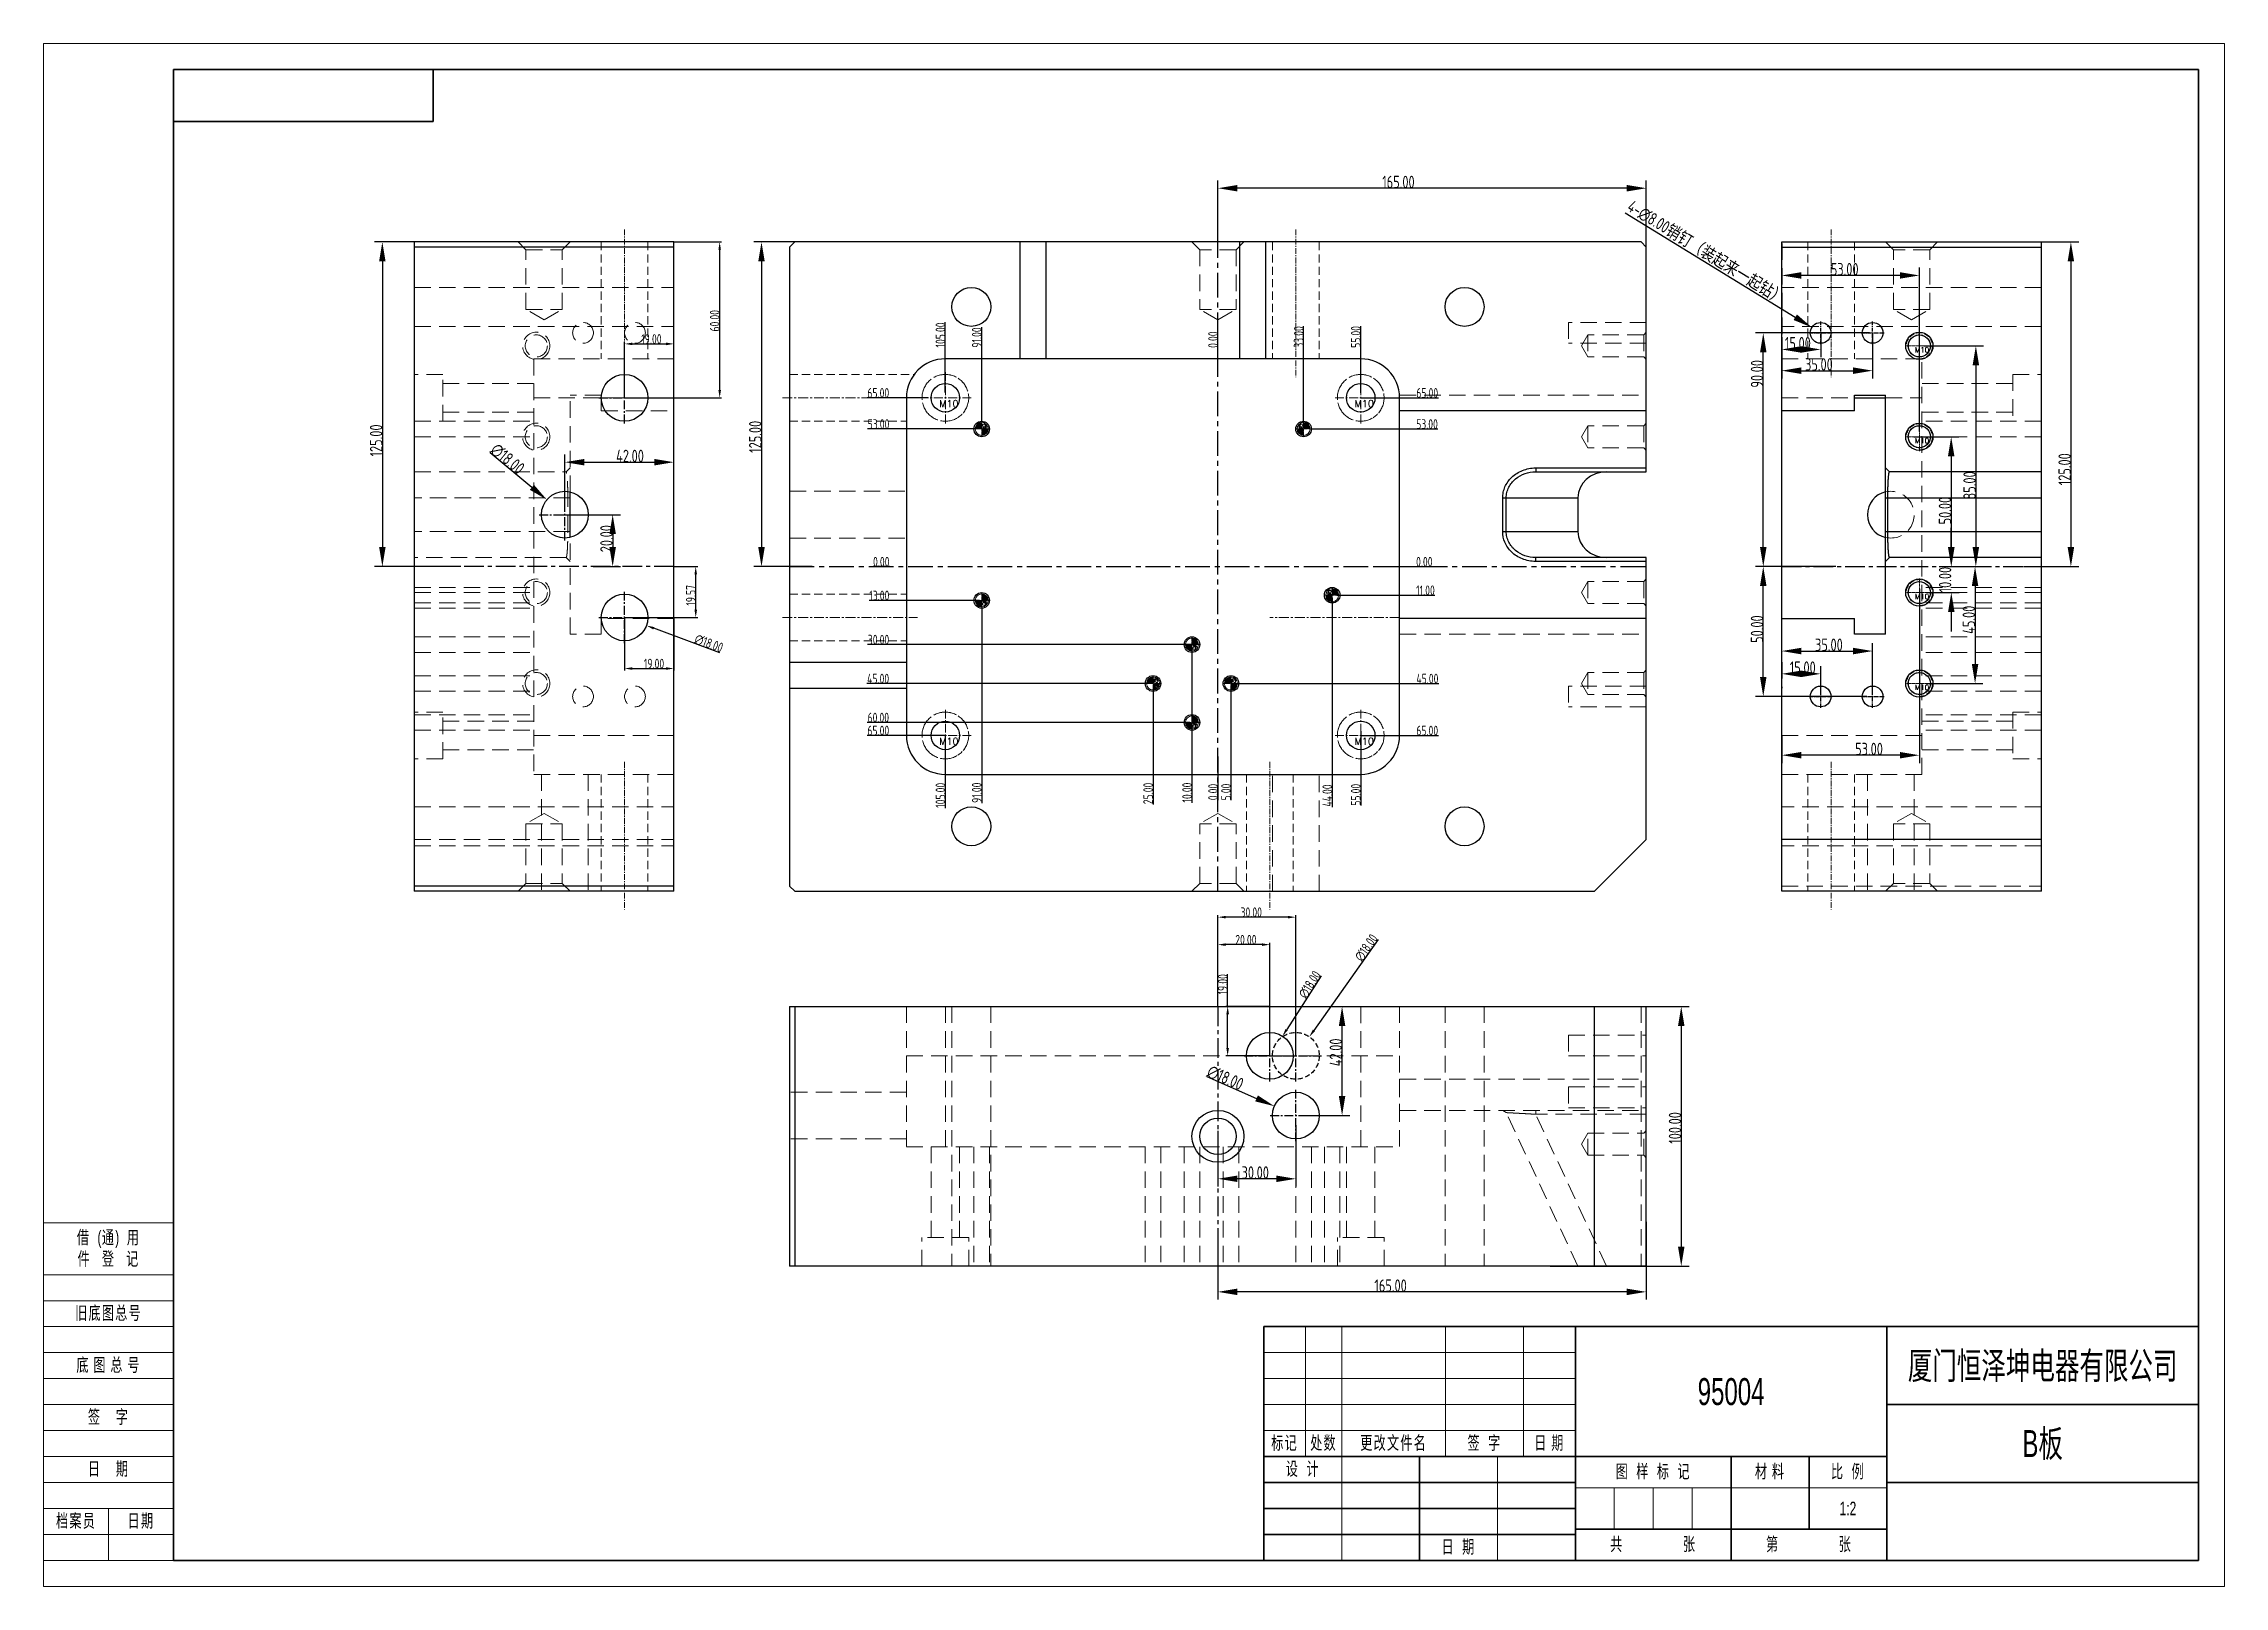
# Model space of a CAD drawing. Header units: millimetres. Extents: x 877 to 3677, y 1642 to 2236.
# Drawn here: x 1812 to 2652, y 1642 to 2236 of the extents above; entities that cross this region are included whole.
import ezdxf
from ezdxf.enums import TextEntityAlignment as Align

# ---------------------------------------------------------------- set-up
doc = ezdxf.new("R2010")
doc.units = ezdxf.units.MM
doc.linetypes.add('CENTER', pattern=[0.6, 0.375, -0.075, 0.075, -0.075])
doc.linetypes.add('HIDDEN', pattern=[9.525, 6.35, -3.175])
doc.layers.get('Defpoints').update_dxf_attribs({"lineweight": 5})
for name, color, linetype, lineweight in [('cool', 153, 'HIDDEN', 9), ('DEFAULT_2', 8, 'HIDDEN', 18), ('dim', 82, 'Continuous', 9), ('epin', 13, 'Continuous', 9), ('screw', 33, 'Continuous', 13), ('文字层', 3, 'Continuous', 18), ('粗实线', 7, 'Continuous', 30), ('粗实线层', 7, 'Continuous', 35), ('细实线层', 7, 'Continuous', 18)]:
    doc.layers.add(name, color=color, linetype=linetype, lineweight=lineweight)
doc.styles.add('TXT', font='txt.shx', dxfattribs={"bigfont": 'gbcbig.shx'})
doc.styles.add('TXT05', font='txt.shx', dxfattribs={"width": 0.5, "bigfont": 'gbcbig.shx'})
doc.styles.add('标准', font='FSGB2312.ttf', dxfattribs={"width": 0.667})
doc.styles.add('标注', font='isocp.shx', dxfattribs={"width": 0.8, "bigfont": 'hztxt.shx'})
doc.dimstyles.new('副本 a4', dxfattribs={"dimscale": 1.5, "dimtxt": 3.2, "dimasz": 5, "dimexe": 2, "dimexo": 0, "dimgap": 0, "dimtad": 1, "dimzin": 0, "dimdsep": 46, "dimtxsty": '标注', "dimcen": 0, "dimdle": 3, "dimclrd": 4, "dimclre": 4, "dimclrt": 6, "dimazin": 0, "dimtfac": 1, "dimtofl": 0, "dimtmove": 0, "dimatfit": 3, "dimfxl": 0, "dimtolj": 1, "dimarcsym": 0})

msp = doc.modelspace()

# ---------------------------------------------------------------- blocks, each defined once
blk = doc.blocks.new('A3图框')
at = {"layer": '粗实线层'}
for p, q in [((-185, 143.5), (-185, -143.5)), ((205, 143.5), (-185, 143.5)), ((-135, 143.5), (-135, 133.5)), ((205, -143.5), (205, 143.5)), ((-135, 133.5), (-185, 133.5)), ((-185, -143.5), (205, -143.5))]:
    blk.add_line(p, q, dxfattribs=at)
at = {"layer": '细实线层'}
for p, q in [((-210, 148.5), (-210, -148.5)), ((210, 148.5), (-210, 148.5)), ((210, -148.5), (210, 148.5)), ((-210, -78.5), (-185, -78.5)), ((-210, -88.5), (-185, -88.5)), ((-210, -93.5), (-185, -93.5)), ((-210, -98.5), (-185, -98.5)), ((-210, -103.5), (-185, -103.5)), ((-210, -108.5), (-185, -108.5)), ((-210, -113.5), (-185, -113.5)), ((-210, -118.5), (-185, -118.5)), ((-210, -123.5), (-185, -123.5)), ((-210, -128.5), (-185, -128.5)), ((-210, -133.5), (-185, -133.5)), ((-197.5, -143.5), (-197.5, -133.5)), ((-210, -138.5), (-185, -138.5)), ((-210, -143.5), (-185, -143.5)), ((-210, -148.5), (210, -148.5))]:
    blk.add_line(p, q, dxfattribs=at)
at = {"layer": '文字层', "attachment_point": 5, "line_spacing_factor": 0.963108, "style": '标准'}
for s, insert, char_height, width in [('\\T1.1;借  (通)  用\\P件   登   记', (-197.5, -83.5), 2.5694, 48), ('\\T1.1;旧底图总号', (-197.5, -96), 2.5694, 48), ('\\T1.1;底 图 总 号', (-197.5, -106), 2.5694, 48), ('\\T1.1;签    字', (-197.5, -116), 2.5694, 48), ('\\T1.1;日    期', (-197.5, -126), 2.5694, 48), ('\\T1.1;档案员', (-203.75, -136), 2.569, 23), ('\\T1.1;日期', (-191.25, -136), 2.569, 23)]:
    blk.add_mtext(s, dxfattribs=dict(at, insert=insert, char_height=char_height, width=width))
at = {"layer": '文字层', "style": '标准', "width": 0.667}
blk.add_attdef('图纸编号', text='', height=5.19, rotation=180, dxfattribs=at).set_placement((-160, 138.5), align=Align.MIDDLE_CENTER)
for tag, p in [('登记', (-197.5, -91)), ('旧底图总号', (-197.5, -101)), ('底图总号', (-197.5, -111)), ('签字', (-197.5, -121)), ('签字日期', (-197.5, -131)), ('档案员', (-203.75, -141)), ('日期', (-191.25, -141))]:
    blk.add_attdef(tag, text='', height=2.6, dxfattribs=at).set_placement(p, align=Align.MIDDLE_CENTER)
blk = doc.blocks.new('A3标题栏')
at = {"layer": '粗实线层'}
for p, q in [((-180, 45), (-180, 0)), ((0, 45), (-180, 45)), ((-120, 45), (-120, 0)), ((-60, 45), (-60, 0)), ((0, 0), (0, 45)), ((0, 30), (-60, 30)), ((-180, 20), (-60, 20)), ((-150, 20), (-150, 0)), ((-90, 20), (-90, 0)), ((-75, 20), (-75, 6)), ((-180, 15), (-120, 15)), ((0, 15), (-60, 15)), ((-180, 10), (-120, 10)), ((-180, 5), (-120, 5)), ((-120, 6), (-60, 6)), ((-180, 0), (0, 0))]:
    blk.add_line(p, q, dxfattribs=at)
at = {"layer": '细实线层'}
for p, q in [((-172, 45), (-172, 20)), ((-165, 45), (-165, 0)), ((-145, 45), (-145, 20)), ((-130, 45), (-130, 20)), ((-180, 40), (-120, 40)), ((-180, 35), (-120, 35)), ((-180, 30), (-120, 30)), ((-180, 25), (-120, 25)), ((-135, 20), (-135, 0)), ((-120, 14), (-60, 14)), ((-112.5, 14), (-112.5, 6)), ((-105, 14), (-105, 6)), ((-97.5, 14), (-97.5, 6))]:
    blk.add_line(p, q, dxfattribs=at)
at = {"layer": '文字层', "attachment_point": 5, "line_spacing_factor": 0.963108, "style": '标准'}
for s, insert, char_height, width in [('\\T1.1;标记', (-176, 22.5), 2.569, 14), ('\\T1.1;处数', (-168.5, 22.5), 2.569, 12), ('\\T1.1;更改文件名', (-155, 22.5), 2.5694, 38), ('\\T1.1;签  字', (-137.5, 22.5), 2.569, 28), ('\\T1.1;日 期', (-125, 22.5), 2.569, 18), ('\\T1.1;设  计', (-172.5, 17.5), 2.569, 28), ('\\T1.1;图  样  标  记', (-105, 17), 2.5694, 58), ('{\\T1.1;材 料}', (-82.5, 17), 2.5694, 28), ('\\T1.1;比  例', (-67.5, 17), 2.569, 28), ('\\T1.1;日  期', (-142.5, 2.5), 2.569, 28), ('\\T1.1;共', (-112, 3), 2.569, 8), ('\\T1.1;张', (-98, 3), 2.569, 8), ('\\T1.1;第', (-82, 3), 2.569, 8), ('\\T1.1;张', (-68, 3), 2.569, 8)]:
    blk.add_mtext(s, dxfattribs=dict(at, insert=insert, char_height=char_height, width=width))
at = {"layer": '文字层', "style": '标准'}
for tag, height, width, p in [('标记D', 2.6, 0.667, (-176, 42.5)), ('处数D', 2.6, 0.620663, (-168.5, 42.5)), ('更改文件名D', 2.6, 0.667, (-155, 42.5)), ('更改签字D', 2.6, 0.667, (-137.5, 42.5)), ('更改日期D', 2.6, 0.512634, (-125, 42.5)), ('标记C', 2.6, 0.667, (-176, 37.5)), ('处数C', 2.6, 0.620663, (-168.5, 37.5)), ('更改文件名C', 2.6, 0.667, (-155, 37.5)), ('更改签字C', 2.6, 0.667, (-137.5, 37.5)), ('更改日期C', 2.6, 0.512634, (-125, 37.5)), ('单位名称', 5.19, 0.667, (-30, 37.5)), ('标记B', 2.6, 0.667, (-176, 32.5)), ('处数B', 2.6, 0.620663, (-168.5, 32.5)), ('更改文件名B', 2.6, 0.667, (-155, 32.5)), ('更改签字B', 2.6, 0.667, (-137.5, 32.5)), ('更改日期B', 2.6, 0.512634, (-125, 32.5)), ('模具编号', 5.19, 0.667, (-90, 32.5)), ('标记A', 2.6, 0.667, (-176, 27.5)), ('处数A', 2.6, 0.620663, (-168.5, 27.5)), ('更改文件名A', 2.6, 0.667, (-155, 27.5)), ('更改签字A', 2.6, 0.667, (-137.5, 27.5)), ('更改日期A', 2.6, 0.512634, (-125, 27.5)), ('图纸名称', 5.19, 0.667, (-30, 22.5)), ('设计', 2.6, 0.667, (-157.5, 17.5)), ('图样标记S', 2.6, 0.370235, (-116.25, 10)), ('图样标记A', 2.6, 0.370235, (-108.75, 10)), ('图样标记B', 2.6, 0.370235, (-101.25, 10)), ('图样标记C', 2.6, 0.370235, (-93.75, 10)), ('材料', 2.6, 0.667, (-82.5, 10)), ('图纸比例', 2.6, 0.667, (-67.5, 10)), ('图纸编号', 5.19, 0.667, (-30, 7.5)), ('页数', 2.6, 0.667, (-105, 3)), ('页码', 2.6, 0.667, (-75, 3)), ('设计日期', 2.6, 0.667, (-127.5, 2.5))]:
    blk.add_attdef(tag, text='', height=height, dxfattribs=dict(at, width=width)).set_placement(p, align=Align.MIDDLE_CENTER)
blk = doc.blocks.new('A3A-C-Mechanical')
blk.add_blockref('A3图框', (0, 0))
blk.add_blockref('A3标题栏', (205, -143.5)).add_auto_attribs({'图纸名称': 'B板', '模具编号': '95004', '图纸比例': '1:2', '单位名称': '厦门恒泽坤电器有限公司'})
blk = doc.blocks.new('screw_m10_g')
at = {"layer": 'screw', "color": 1, "linetype": 'CENTER', "ltscale": 0.310989}
for p, q in [((-5.5, 0), (5.5, 0)), ((0, -5.5), (0, 5.5))]:
    blk.add_line(p, q, dxfattribs=at)
at = {"layer": 'screw', "linetype": 'HIDDEN', "ltscale": 0.310989}
blk.add_circle((0, 0), 4.25, dxfattribs=at)
at = {"layer": 'screw', "color": 92, "linetype": 'HIDDEN', "ltscale": 0.310989}
blk.add_arc((0, 0), 5, 270, 180, dxfattribs=at)
at = {"layer": 'screw', "color": 6, "style": 'TXT'}
blk.add_text('M10', height=2, dxfattribs=at).set_placement((-1.7, -2.5))
blk = doc.blocks.new('*D260')
at = {"layer": 'Defpoints', "color": 0, "transparency": 16777216}
for p in [(2531.82, 2084.34), (2543.29, 2034.34), (2546.28, 2034.34)]:
    blk.add_point(p, dxfattribs=at)
at = {"layer": '粗实线', "color": 4, "lineweight": -2, "transparency": 16777216}
for p, q in [((2531.82, 2084.34), (2549.28, 2084.34)), ((2546.28, 2076.84), (2546.28, 2041.84)), ((2543.29, 2034.34), (2549.28, 2034.34))]:
    blk.add_line(p, q, dxfattribs=at)
at = {"layer": '粗实线', "color": 4, "transparency": 16777216}
for points in [[(2545.03, 2076.84), (2547.53, 2076.84), (2546.28, 2084.34)], [(2545.03, 2041.84), (2547.53, 2041.84), (2546.28, 2034.34)]]:
    blk.add_solid(points, dxfattribs=at)
at = {"layer": '粗实线', "color": 6, "transparency": 16777216, "insert": (2543.88, 2055.9), "char_height": 4.8, "attachment_point": 5, "rotation": 90, "style": '标注'}
blk.add_mtext('\\A1;50.00', dxfattribs=at)
blk = doc.blocks.new('*D261')
at = {"layer": 'Defpoints', "color": 0, "transparency": 16777216}
for p in [(2535.7, 2119.34), (2543.29, 2034.34), (2555.77, 2034.34)]:
    blk.add_point(p, dxfattribs=at)
at = {"layer": '粗实线', "color": 4, "lineweight": -2, "transparency": 16777216}
for p, q in [((2535.7, 2119.34), (2558.77, 2119.34)), ((2555.77, 2111.84), (2555.77, 2041.84)), ((2543.29, 2034.34), (2558.77, 2034.34))]:
    blk.add_line(p, q, dxfattribs=at)
at = {"layer": '粗实线', "color": 4, "transparency": 16777216}
for points in [[(2554.52, 2111.84), (2557.02, 2111.84), (2555.77, 2119.34)], [(2554.52, 2041.84), (2557.02, 2041.84), (2555.77, 2034.34)]]:
    blk.add_solid(points, dxfattribs=at)
at = {"layer": '粗实线', "color": 6, "transparency": 16777216, "insert": (2553.37, 2065.6), "char_height": 4.8, "attachment_point": 5, "rotation": 90, "style": '标注'}
blk.add_mtext('\\A1;85.00', dxfattribs=at)
blk = doc.blocks.new('*D262')
at = {"layer": 'Defpoints', "color": 0, "transparency": 16777216}
for p in [(2541.63, 2034.34), (2546.32, 2034.34), (2537.27, 2024.34)]:
    blk.add_point(p, dxfattribs=at)
at = {"layer": '粗实线', "color": 4, "lineweight": -2, "transparency": 16777216}
for p, q in [((2546.32, 2041.84), (2546.32, 2049.34)), ((2541.63, 2034.34), (2549.32, 2034.34)), ((2537.27, 2024.34), (2549.32, 2024.34)), ((2546.32, 2016.84), (2546.32, 2009.34))]:
    blk.add_line(p, q, dxfattribs=at)
at = {"layer": '粗实线', "color": 4, "transparency": 16777216}
for points in [[(2545.07, 2041.84), (2547.57, 2041.84), (2546.32, 2034.34)], [(2545.07, 2016.84), (2547.57, 2016.84), (2546.32, 2024.34)]]:
    blk.add_solid(points, dxfattribs=at)
at = {"layer": '粗实线', "color": 6, "transparency": 16777216, "insert": (2543.92, 2029.34), "char_height": 4.8, "attachment_point": 5, "rotation": 90, "style": '标注'}
blk.add_mtext('\\A1;10.00', dxfattribs=at)
blk = doc.blocks.new('*D263')
at = {"layer": 'Defpoints', "color": 0, "transparency": 16777216}
for p in [(2541.63, 2034.34), (2536.65, 1989.34), (2555.47, 1989.34)]:
    blk.add_point(p, dxfattribs=at)
at = {"layer": '粗实线', "color": 4, "lineweight": -2, "transparency": 16777216}
for p, q in [((2541.63, 2034.34), (2558.47, 2034.34)), ((2555.47, 2026.84), (2555.47, 1996.84)), ((2536.65, 1989.34), (2558.47, 1989.34))]:
    blk.add_line(p, q, dxfattribs=at)
at = {"layer": '粗实线', "color": 4, "transparency": 16777216}
for points in [[(2554.22, 2026.84), (2556.72, 2026.84), (2555.47, 2034.34)], [(2554.22, 1996.84), (2556.72, 1996.84), (2555.47, 1989.34)]]:
    blk.add_solid(points, dxfattribs=at)
at = {"layer": '粗实线', "color": 6, "transparency": 16777216, "insert": (2553.07, 2013.88), "char_height": 4.8, "attachment_point": 5, "rotation": 90, "style": '标注'}
blk.add_mtext('\\A1;45.00', dxfattribs=at)
blk = doc.blocks.new('*D264')
at = {"layer": 'Defpoints', "color": 0, "transparency": 16777216}
for p in [(2534.01, 2025.8), (2481.01, 1969.34), (2481.01, 1961.73)]:
    blk.add_point(p, dxfattribs=at)
at = {"layer": '粗实线', "color": 4, "lineweight": -2, "transparency": 16777216}
for p, q in [((2534.01, 2025.8), (2534.01, 1958.73)), ((2481.01, 1969.34), (2481.01, 1958.73)), ((2526.51, 1961.73), (2488.51, 1961.73))]:
    blk.add_line(p, q, dxfattribs=at)
at = {"layer": '粗实线', "color": 4, "transparency": 16777216}
for points in [[(2488.51, 1962.98), (2488.51, 1960.48), (2481.01, 1961.73)], [(2526.51, 1962.98), (2526.51, 1960.48), (2534.01, 1961.73)]]:
    blk.add_solid(points, dxfattribs=at)
at = {"layer": '粗实线', "color": 6, "transparency": 16777216, "insert": (2514.63, 1964.13), "char_height": 4.8, "attachment_point": 5, "style": '标注'}
blk.add_mtext('\\A1;53.00', dxfattribs=at)
blk = doc.blocks.new('*D265')
at = {"layer": 'Defpoints', "color": 0, "transparency": 16777216}
for p in [(2481.01, 2146.45), (2481.01, 2107.72), (2534.01, 2086.36)]:
    blk.add_point(p, dxfattribs=at)
at = {"layer": '粗实线', "color": 4, "lineweight": -2, "transparency": 16777216}
for p, q in [((2481.01, 2107.72), (2481.01, 2149.45)), ((2526.51, 2146.45), (2488.51, 2146.45)), ((2534.01, 2086.36), (2534.01, 2149.45))]:
    blk.add_line(p, q, dxfattribs=at)
at = {"layer": '粗实线', "color": 4, "transparency": 16777216}
for points in [[(2488.51, 2147.7), (2488.51, 2145.2), (2481.01, 2146.45)], [(2526.51, 2147.7), (2526.51, 2145.2), (2534.01, 2146.45)]]:
    blk.add_solid(points, dxfattribs=at)
at = {"layer": '粗实线', "color": 6, "transparency": 16777216, "insert": (2505.25, 2148.85), "char_height": 4.8, "attachment_point": 5, "style": '标注'}
blk.add_mtext('\\A1;53.00', dxfattribs=at)
blk = doc.blocks.new('*D266')
at = {"layer": 'Defpoints', "color": 0, "transparency": 16777216}
for p in [(2567.33, 2159.34), (2574.22, 2034.34), (2592.38, 2034.34)]:
    blk.add_point(p, dxfattribs=at)
at = {"layer": '粗实线', "color": 4, "lineweight": -2, "transparency": 16777216}
for p, q in [((2567.33, 2159.34), (2595.38, 2159.34)), ((2592.38, 2151.84), (2592.38, 2041.84)), ((2574.22, 2034.34), (2595.38, 2034.34))]:
    blk.add_line(p, q, dxfattribs=at)
at = {"layer": '粗实线', "color": 4, "transparency": 16777216}
for points in [[(2591.13, 2151.84), (2593.63, 2151.84), (2592.38, 2159.34)], [(2591.13, 2041.84), (2593.63, 2041.84), (2592.38, 2034.34)]]:
    blk.add_solid(points, dxfattribs=at)
at = {"layer": '粗实线', "color": 6, "transparency": 16777216, "insert": (2589.98, 2071.84), "char_height": 4.8, "attachment_point": 5, "rotation": 90, "style": '标注'}
blk.add_mtext('\\A1;125.00', dxfattribs=at)
blk = doc.blocks.new('*D267')
at = {"layer": 'Defpoints', "color": 0, "transparency": 16777216}
for p in [(2492.6, 2126.43), (2499.41, 2122.24)]:
    blk.add_point(p, dxfattribs=at)
at = {"layer": '粗实线', "color": 4, "lineweight": -2, "transparency": 16777216}
blk.add_line((2420.72, 2170.62), (2486.21, 2130.36), dxfattribs=at)
at = {"layer": '粗实线', "color": 4, "transparency": 16777216}
blk.add_solid([(2486.86, 2131.43), (2485.55, 2129.3), (2492.6, 2126.43)], dxfattribs=at)
at = {"layer": '粗实线', "color": 6, "transparency": 16777216, "insert": (2451.92, 2155.15), "char_height": 4.8, "attachment_point": 5, "rotation": 328.42107, "style": '标注'}
blk.add_mtext('\\A1;{\\Fisocp,hztxt|c134;4-}∅8.00{\\fSimSun|b0|i0|c134|p2;销钉（装起来一起钻）}', dxfattribs=at)
blk = doc.blocks.new('*D268')
at = {"layer": 'Defpoints', "color": 0, "transparency": 16777216}
for p in [(2481.01, 2122.73), (2481.01, 2117.96), (2496.01, 2124.34)]:
    blk.add_point(p, dxfattribs=at)
at = {"layer": '粗实线', "color": 4, "lineweight": -2, "transparency": 16777216}
for p, q in [((2481.01, 2122.73), (2481.01, 2114.96)), ((2496.01, 2124.34), (2496.01, 2114.96))]:
    blk.add_line(p, q, dxfattribs=at)
at = {"layer": '粗实线', "color": 4, "transparency": 16777216}
for points in [[(2488.51, 2119.21), (2488.51, 2116.71), (2481.01, 2117.96)], [(2488.51, 2119.21), (2488.51, 2116.71), (2496.01, 2117.96)]]:
    blk.add_solid(points, dxfattribs=at)
at = {"layer": '粗实线', "color": 6, "transparency": 16777216, "insert": (2487.22, 2120.36), "char_height": 4.8, "attachment_point": 5, "style": '标注'}
blk.add_mtext('\\A1;15.00', dxfattribs=at)
blk = doc.blocks.new('*D269')
at = {"layer": 'Defpoints', "color": 0, "transparency": 16777216}
for p in [(2481.01, 2122.73), (2516.01, 2124.34), (2516.01, 2109.79)]:
    blk.add_point(p, dxfattribs=at)
at = {"layer": '粗实线', "color": 4, "lineweight": -2, "transparency": 16777216}
for p, q in [((2481.01, 2122.73), (2481.01, 2106.79)), ((2516.01, 2124.34), (2516.01, 2106.79)), ((2488.51, 2109.79), (2508.51, 2109.79))]:
    blk.add_line(p, q, dxfattribs=at)
at = {"layer": '粗实线', "color": 4, "transparency": 16777216}
for points in [[(2488.51, 2111.04), (2488.51, 2108.54), (2481.01, 2109.79)], [(2508.51, 2111.04), (2508.51, 2108.54), (2516.01, 2109.79)]]:
    blk.add_solid(points, dxfattribs=at)
at = {"layer": '粗实线', "color": 6, "transparency": 16777216, "insert": (2495.33, 2112.19), "char_height": 4.8, "attachment_point": 5, "style": '标注'}
blk.add_mtext('\\A1;35.00', dxfattribs=at)
blk = doc.blocks.new('*D270')
at = {"layer": 'Defpoints', "color": 0, "transparency": 16777216}
for p in [(2481.01, 1993.06), (2481.01, 1984.42), (2496.01, 1985.65)]:
    blk.add_point(p, dxfattribs=at)
at = {"layer": '粗实线', "color": 4, "lineweight": -2, "transparency": 16777216}
for p, q in [((2481.01, 1984.42), (2481.01, 1996.06)), ((2496.01, 1985.65), (2496.01, 1996.06))]:
    blk.add_line(p, q, dxfattribs=at)
at = {"layer": '粗实线', "color": 4, "transparency": 16777216}
for points in [[(2488.51, 1994.31), (2488.51, 1991.81), (2481.01, 1993.06)], [(2488.51, 1994.31), (2488.51, 1991.81), (2496.01, 1993.06)]]:
    blk.add_solid(points, dxfattribs=at)
at = {"layer": '粗实线', "color": 6, "transparency": 16777216, "insert": (2489.1, 1995.46), "char_height": 4.8, "attachment_point": 5, "style": '标注'}
blk.add_mtext('\\A1;15.00', dxfattribs=at)
blk = doc.blocks.new('*D271')
at = {"layer": 'Defpoints', "color": 0, "transparency": 16777216}
for p in [(2516.01, 2001.83), (2481.01, 1984.42), (2516.01, 1986.33)]:
    blk.add_point(p, dxfattribs=at)
at = {"layer": '粗实线', "color": 4, "lineweight": -2, "transparency": 16777216}
for p, q in [((2481.01, 1984.42), (2481.01, 2004.83)), ((2488.51, 2001.83), (2508.51, 2001.83)), ((2516.01, 1986.33), (2516.01, 2004.83))]:
    blk.add_line(p, q, dxfattribs=at)
at = {"layer": '粗实线', "color": 4, "transparency": 16777216}
for points in [[(2488.51, 2003.08), (2488.51, 2000.58), (2481.01, 2001.83)], [(2508.51, 2003.08), (2508.51, 2000.58), (2516.01, 2001.83)]]:
    blk.add_solid(points, dxfattribs=at)
at = {"layer": '粗实线', "color": 6, "transparency": 16777216, "insert": (2499.17, 2004.23), "char_height": 4.8, "attachment_point": 5, "style": '标注'}
blk.add_mtext('\\A1;35.00', dxfattribs=at)
blk = doc.blocks.new('*D272')
at = {"layer": 'Defpoints', "color": 0, "transparency": 16777216}
for p in [(2473.88, 2034.34), (2501.89, 2034.34), (2513.81, 1984.34)]:
    blk.add_point(p, dxfattribs=at)
at = {"layer": '粗实线', "color": 4, "lineweight": -2, "transparency": 16777216}
for p, q in [((2501.89, 2034.34), (2470.88, 2034.34)), ((2473.88, 1991.84), (2473.88, 2026.84)), ((2513.81, 1984.34), (2470.88, 1984.34))]:
    blk.add_line(p, q, dxfattribs=at)
at = {"layer": '粗实线', "color": 4, "transparency": 16777216}
for points in [[(2472.63, 2026.84), (2475.13, 2026.84), (2473.88, 2034.34)], [(2472.63, 1991.84), (2475.13, 1991.84), (2473.88, 1984.34)]]:
    blk.add_solid(points, dxfattribs=at)
at = {"layer": '粗实线', "color": 6, "transparency": 16777216, "insert": (2471.48, 2010.28), "char_height": 4.8, "attachment_point": 5, "rotation": 90, "style": '标注'}
blk.add_mtext('\\A1;50.00', dxfattribs=at)
blk = doc.blocks.new('*D273')
at = {"layer": 'Defpoints', "color": 0, "transparency": 16777216}
for p in [(2473.89, 2124.34), (2514.81, 2124.34), (2493.89, 2034.34)]:
    blk.add_point(p, dxfattribs=at)
at = {"layer": '粗实线', "color": 4, "lineweight": -2, "transparency": 16777216}
for p, q in [((2514.81, 2124.34), (2470.89, 2124.34)), ((2473.89, 2041.84), (2473.89, 2116.84)), ((2493.89, 2034.34), (2470.89, 2034.34))]:
    blk.add_line(p, q, dxfattribs=at)
at = {"layer": '粗实线', "color": 4, "transparency": 16777216}
for points in [[(2472.64, 2116.84), (2475.14, 2116.84), (2473.89, 2124.34)], [(2472.64, 2041.84), (2475.14, 2041.84), (2473.89, 2034.34)]]:
    blk.add_solid(points, dxfattribs=at)
at = {"layer": '粗实线', "color": 6, "transparency": 16777216, "insert": (2471.49, 2108.57), "char_height": 4.8, "attachment_point": 5, "rotation": 90, "style": '标注'}
blk.add_mtext('\\A1;90.00', dxfattribs=at)
blk = doc.blocks.new('*D274')
at = {"layer": 'Defpoints', "color": 0, "transparency": 16777216}
for p in [(2305.31, 1864.99), (2311.65, 1864.99), (2297.5, 1822.99)]:
    blk.add_point(p, dxfattribs=at)
at = {"layer": '粗实线', "color": 4, "lineweight": -2, "transparency": 16777216}
for p, q in [((2305.31, 1864.99), (2314.65, 1864.99)), ((2311.65, 1830.49), (2311.65, 1857.49)), ((2297.5, 1822.99), (2314.65, 1822.99))]:
    blk.add_line(p, q, dxfattribs=at)
at = {"layer": '粗实线', "color": 4, "transparency": 16777216}
for points in [[(2310.4, 1857.49), (2312.9, 1857.49), (2311.65, 1864.99)], [(2310.4, 1830.49), (2312.9, 1830.49), (2311.65, 1822.99)]]:
    blk.add_solid(points, dxfattribs=at)
at = {"layer": '粗实线', "color": 6, "transparency": 16777216, "insert": (2309.25, 1847.31), "char_height": 4.8, "attachment_point": 5, "rotation": 90, "style": '标注'}
blk.add_mtext('\\A1;42.00', dxfattribs=at)
blk = doc.blocks.new('*D275')
at = {"layer": 'Defpoints', "color": 0, "transparency": 16777216}
for p in [(2263.83, 1817.05), (2293.83, 1819.24), (2263.83, 1798.64)]:
    blk.add_point(p, dxfattribs=at)
at = {"layer": '粗实线', "color": 4, "lineweight": -2, "transparency": 16777216}
for p, q in [((2263.83, 1817.05), (2263.83, 1795.64)), ((2293.83, 1819.24), (2293.83, 1795.64)), ((2286.33, 1798.64), (2271.33, 1798.64))]:
    blk.add_line(p, q, dxfattribs=at)
at = {"layer": '粗实线', "color": 4, "transparency": 16777216}
for points in [[(2271.33, 1799.89), (2271.33, 1797.39), (2263.83, 1798.64)], [(2286.33, 1799.89), (2286.33, 1797.39), (2293.83, 1798.64)]]:
    blk.add_solid(points, dxfattribs=at)
at = {"layer": '粗实线', "color": 6, "transparency": 16777216, "insert": (2278.21, 1801.04), "char_height": 4.8, "attachment_point": 5, "style": '标注'}
blk.add_mtext('\\A1;30.00', dxfattribs=at)
blk = doc.blocks.new('*D276')
at = {"layer": 'Defpoints', "color": 0, "transparency": 16777216}
for p in [(2285.59, 1826.59), (2302.08, 1819.38)]:
    blk.add_point(p, dxfattribs=at)
at = {"layer": '粗实线', "color": 4, "lineweight": -2, "transparency": 16777216}
blk.add_line((2259.53, 1837.99), (2278.72, 1829.6), dxfattribs=at)
at = {"layer": '粗实线', "color": 4, "transparency": 16777216}
blk.add_solid([(2279.22, 1830.74), (2278.21, 1828.45), (2285.59, 1826.59)], dxfattribs=at)
at = {"layer": '粗实线', "color": 6, "transparency": 16777216, "insert": (2266.65, 1837.5), "char_height": 4.8, "attachment_point": 5, "rotation": 336.37227, "style": '标注'}
blk.add_mtext('\\A1;∅18.00', dxfattribs=at)
blk = doc.blocks.new('*D277')
at = {"layer": 'Defpoints', "color": 0, "transparency": 16777216}
for p in [(2401.12, 1864.99), (2391.76, 1764.99), (2442.29, 1764.99)]:
    blk.add_point(p, dxfattribs=at)
at = {"layer": '粗实线', "color": 4, "lineweight": -2, "transparency": 16777216}
for p, q in [((2401.12, 1864.99), (2445.29, 1864.99)), ((2442.29, 1857.49), (2442.29, 1772.49)), ((2391.76, 1764.99), (2445.29, 1764.99))]:
    blk.add_line(p, q, dxfattribs=at)
at = {"layer": '粗实线', "color": 4, "transparency": 16777216}
for points in [[(2441.04, 1857.49), (2443.54, 1857.49), (2442.29, 1864.99)], [(2441.04, 1772.49), (2443.54, 1772.49), (2442.29, 1764.99)]]:
    blk.add_solid(points, dxfattribs=at)
at = {"layer": '粗实线', "color": 6, "transparency": 16777216, "insert": (2439.89, 1818.22), "char_height": 4.8, "attachment_point": 5, "rotation": 90, "style": '标注'}
blk.add_mtext('\\A1;100.00', dxfattribs=at)
blk = doc.blocks.new('*D278')
at = {"layer": 'Defpoints', "color": 0, "transparency": 16777216}
for p in [(2009.63, 2054.34), (2023.18, 2034.34), (2030.7, 2034.34)]:
    blk.add_point(p, dxfattribs=at)
at = {"layer": '粗实线', "color": 4, "lineweight": -2, "transparency": 16777216}
for p, q in [((2009.63, 2054.34), (2033.7, 2054.34)), ((2030.7, 2046.84), (2030.7, 2041.84)), ((2023.18, 2034.34), (2033.7, 2034.34))]:
    blk.add_line(p, q, dxfattribs=at)
at = {"layer": '粗实线', "color": 4, "transparency": 16777216}
for points in [[(2029.45, 2046.84), (2031.95, 2046.84), (2030.7, 2054.34)], [(2029.45, 2041.84), (2031.95, 2041.84), (2030.7, 2034.34)]]:
    blk.add_solid(points, dxfattribs=at)
at = {"layer": '粗实线', "color": 6, "transparency": 16777216, "insert": (2028.3, 2045.11), "char_height": 4.8, "attachment_point": 5, "rotation": 90, "style": '标注'}
blk.add_mtext('\\A1;20.00', dxfattribs=at)
blk = doc.blocks.new('*D279')
at = {"layer": 'Defpoints', "color": 0, "transparency": 16777216}
for p in [(2054.28, 2074.55), (2054.28, 2071.57), (2012.28, 2057.12)]:
    blk.add_point(p, dxfattribs=at)
at = {"layer": '粗实线', "color": 4, "lineweight": -2, "transparency": 16777216}
for p, q in [((2012.28, 2057.12), (2012.28, 2077.55)), ((2054.28, 2071.57), (2054.28, 2077.55)), ((2019.78, 2074.55), (2046.78, 2074.55))]:
    blk.add_line(p, q, dxfattribs=at)
at = {"layer": '粗实线', "color": 4, "transparency": 16777216}
for points in [[(2019.78, 2075.8), (2019.78, 2073.3), (2012.28, 2074.55)], [(2046.78, 2075.8), (2046.78, 2073.3), (2054.28, 2074.55)]]:
    blk.add_solid(points, dxfattribs=at)
at = {"layer": '粗实线', "color": 6, "transparency": 16777216, "insert": (2037.38, 2076.95), "char_height": 4.8, "attachment_point": 5, "style": '标注'}
blk.add_mtext('\\A1;42.00', dxfattribs=at)
blk = doc.blocks.new('*D280')
at = {"layer": 'Defpoints', "color": 0, "transparency": 16777216}
for p in [(2005.36, 2060.09), (2019.2, 2048.59)]:
    blk.add_point(p, dxfattribs=at)
at = {"layer": '粗实线', "color": 4, "lineweight": -2, "transparency": 16777216}
blk.add_line((1983.48, 2078.27), (1999.59, 2064.88), dxfattribs=at)
at = {"layer": '粗实线', "color": 4, "transparency": 16777216}
blk.add_solid([(2000.39, 2065.84), (1998.79, 2063.92), (2005.36, 2060.09)], dxfattribs=at)
at = {"layer": '粗实线', "color": 6, "transparency": 16777216, "insert": (1990.18, 2075.82), "char_height": 4.8, "attachment_point": 5, "rotation": 320.27769, "style": '标注'}
blk.add_mtext('\\A1;∅18.00', dxfattribs=at)
blk = doc.blocks.new('*D281')
at = {"layer": 'Defpoints', "color": 0, "transparency": 16777216}
for p in [(1972.15, 2159.34), (1941.98, 2034.34), (1972.15, 2034.34)]:
    blk.add_point(p, dxfattribs=at)
at = {"layer": '粗实线', "color": 4, "lineweight": -2, "transparency": 16777216}
for p, q in [((1972.15, 2159.34), (1938.98, 2159.34)), ((1941.98, 2151.84), (1941.98, 2041.84)), ((1972.15, 2034.34), (1938.98, 2034.34))]:
    blk.add_line(p, q, dxfattribs=at)
at = {"layer": '粗实线', "color": 4, "transparency": 16777216}
for points in [[(1940.73, 2151.84), (1943.23, 2151.84), (1941.98, 2159.34)], [(1940.73, 2041.84), (1943.23, 2041.84), (1941.98, 2034.34)]]:
    blk.add_solid(points, dxfattribs=at)
at = {"layer": '粗实线', "color": 6, "transparency": 16777216, "insert": (1939.58, 2082.92), "char_height": 4.8, "attachment_point": 5, "rotation": 90, "style": '标注'}
blk.add_mtext('\\A1;125.00', dxfattribs=at)
blk = doc.blocks.new('*D282')
at = {"layer": 'Defpoints', "color": 0, "transparency": 16777216}
for p in [(2428.83, 1782.01), (2263.83, 1778.63), (2263.83, 1755.1)]:
    blk.add_point(p, dxfattribs=at)
at = {"layer": '粗实线', "color": 4, "lineweight": -2, "transparency": 16777216}
for p, q in [((2428.83, 1782.01), (2428.83, 1752.1)), ((2263.83, 1778.63), (2263.83, 1752.1)), ((2421.33, 1755.1), (2271.33, 1755.1))]:
    blk.add_line(p, q, dxfattribs=at)
at = {"layer": '粗实线', "color": 4, "transparency": 16777216}
for points in [[(2271.33, 1756.35), (2271.33, 1753.85), (2263.83, 1755.1)], [(2421.33, 1756.35), (2421.33, 1753.85), (2428.83, 1755.1)]]:
    blk.add_solid(points, dxfattribs=at)
at = {"layer": '粗实线', "color": 6, "transparency": 16777216, "insert": (2330.34, 1757.5), "char_height": 4.8, "attachment_point": 5, "style": '标注'}
blk.add_mtext('\\A1;165.00', dxfattribs=at)
blk = doc.blocks.new('*D283')
at = {"layer": 'Defpoints', "color": 0, "transparency": 16777216}
for p in [(2263.83, 2180.04), (2263.83, 2159.34), (2428.83, 2149.43)]:
    blk.add_point(p, dxfattribs=at)
at = {"layer": '粗实线', "color": 4, "lineweight": -2, "transparency": 16777216}
for p, q in [((2263.83, 2159.34), (2263.83, 2183.04)), ((2421.33, 2180.04), (2271.33, 2180.04)), ((2428.83, 2149.43), (2428.83, 2183.04))]:
    blk.add_line(p, q, dxfattribs=at)
at = {"layer": '粗实线', "color": 4, "transparency": 16777216}
for points in [[(2271.33, 2181.29), (2271.33, 2178.79), (2263.83, 2180.04)], [(2421.33, 2181.29), (2421.33, 2178.79), (2428.83, 2180.04)]]:
    blk.add_solid(points, dxfattribs=at)
at = {"layer": '粗实线', "color": 6, "transparency": 16777216, "insert": (2333.36, 2182.44), "char_height": 4.8, "attachment_point": 5, "style": '标注'}
blk.add_mtext('\\A1;165.00', dxfattribs=at)
blk = doc.blocks.new('*D284')
at = {"layer": 'Defpoints', "color": 0, "transparency": 16777216}
for p in [(2114.81, 2159.34), (2088.02, 2034.34), (2107.51, 2034.34)]:
    blk.add_point(p, dxfattribs=at)
at = {"layer": '粗实线', "color": 4, "lineweight": -2, "transparency": 16777216}
for p, q in [((2114.81, 2159.34), (2085.02, 2159.34)), ((2088.02, 2151.84), (2088.02, 2041.84)), ((2107.51, 2034.34), (2085.02, 2034.34))]:
    blk.add_line(p, q, dxfattribs=at)
at = {"layer": '粗实线', "color": 4, "transparency": 16777216}
for points in [[(2086.77, 2151.84), (2089.27, 2151.84), (2088.02, 2159.34)], [(2086.77, 2041.84), (2089.27, 2041.84), (2088.02, 2034.34)]]:
    blk.add_solid(points, dxfattribs=at)
at = {"layer": '粗实线', "color": 6, "transparency": 16777216, "insert": (2085.62, 2084.32), "char_height": 4.8, "attachment_point": 5, "rotation": 90, "style": '标注'}
blk.add_mtext('\\A1;125.00', dxfattribs=at)
blk = doc.blocks.new('epin_ejp_5')
at = {"layer": 'epin'}
h = blk.add_hatch(dxfattribs=at)
h.set_pattern_fill('_ANSI31', color=123, scale=0.125, angle=90, style=0)
h.set_pattern_definition([(135, (-1062.761, -302.86763), (-0.280633, -0.280633), [])])
h.paths.add_polyline_path([(0, 2.5, 0.414214), (-2.5, 0), (0, 0)])
h.paths.add_polyline_path([(2.5, 0), (0, 0), (0, -2.5, 0.414214)])
at = {"layer": 'epin', "color": 1, "linetype": 'CENTER', "ltscale": 0.1}
for p, q in [((-2.75, 0), (2.75, 0)), ((0, -2.75), (0, 2.75))]:
    blk.add_line(p, q, dxfattribs=at)
at = {"layer": 'epin'}
blk.add_circle((0, 0), 2.5, dxfattribs=at)
at = {"layer": 'epin', "color": 6, "style": 'TXT05', "width": 0.5}
blk.add_text('%%c5', height=1.75, dxfattribs=at).set_placement((0.1, 0.25))
blk = doc.blocks.new('screw_m10_i')
at = {"layer": 'screw', "color": 1, "linetype": 'CENTER', "ltscale": 9.144}
for p, q in [((0, -9.9), (0, 9.9)), ((-9.9, 0), (9.9, 0))]:
    blk.add_line(p, q, dxfattribs=at)
at = {"layer": 'screw', "color": 8, "linetype": 'HIDDEN', "ltscale": 0.36}
blk.add_circle((0, 0), 9, dxfattribs=at)
at = {"layer": 'screw', "color": 33}
blk.add_circle((0, 0), 5.5, dxfattribs=at)
at = {"layer": 'screw', "color": 6, "style": 'TXT'}
blk.add_text('M10', height=2.7, dxfattribs=at).set_placement((-2.34, -3.6))
blk = doc.blocks.new('*D241')
at = {"layer": 'Defpoints', "color": 0, "transparency": 16777216}
for p in [(2263.83, 2034.34), (2324.46, 2034.34), (2340.16, 2034.34)]:
    blk.add_point(p, dxfattribs=at)
at = {"layer": 'dim', "color": 4, "lineweight": -2, "transparency": 16777216}
blk.add_line((2324.46, 2034.34), (2346.47, 2034.34), dxfattribs=at)
at = {"layer": 'dim', "color": 6, "transparency": 16777216, "insert": (2343.32, 2036.21), "char_height": 3.75, "attachment_point": 5, "style": '标注'}
blk.add_mtext('\\A1;0.00', dxfattribs=at)
blk = doc.blocks.new('*D285')
at = {"layer": 'Defpoints', "color": 0, "transparency": 16777216}
for p in [(2299.58, 2087.34), (2340.16, 2087.34), (2263.83, 2034.34)]:
    blk.add_point(p, dxfattribs=at)
at = {"layer": 'dim', "color": 4, "lineweight": -2, "transparency": 16777216}
blk.add_line((2299.58, 2087.34), (2348.57, 2087.34), dxfattribs=at)
at = {"layer": 'dim', "color": 6, "transparency": 16777216, "insert": (2344.37, 2089.22), "char_height": 3.75, "attachment_point": 5, "style": '标注'}
blk.add_mtext('\\A1;53.00', dxfattribs=at)
blk = doc.blocks.new('*D286')
at = {"layer": 'Defpoints', "color": 0, "transparency": 16777216}
for p in [(2318.83, 2099.34), (2340.16, 2099.34), (2263.83, 2034.34)]:
    blk.add_point(p, dxfattribs=at)
at = {"layer": 'dim', "color": 4, "lineweight": -2, "transparency": 16777216}
blk.add_line((2318.83, 2099.34), (2348.75, 2099.34), dxfattribs=at)
at = {"layer": 'dim', "color": 6, "transparency": 16777216, "insert": (2344.45, 2101.21), "char_height": 3.75, "attachment_point": 5, "style": '标注'}
blk.add_mtext('\\A1;65.00', dxfattribs=at)
blk = doc.blocks.new('*D287')
at = {"layer": 'Defpoints', "color": 0, "transparency": 16777216}
for p in [(2263.83, 2034.34), (2309.67, 2023.34), (2340.16, 2023.34)]:
    blk.add_point(p, dxfattribs=at)
at = {"layer": 'dim', "color": 4, "lineweight": -2, "transparency": 16777216}
blk.add_line((2309.67, 2023.34), (2347.37, 2023.34), dxfattribs=at)
at = {"layer": 'dim', "color": 6, "transparency": 16777216, "insert": (2343.77, 2025.21), "char_height": 3.75, "attachment_point": 5, "style": '标注'}
blk.add_mtext('\\A1;11.00', dxfattribs=at)
blk = doc.blocks.new('*D288')
at = {"layer": 'Defpoints', "color": 0, "transparency": 16777216}
for p in [(2263.83, 2034.34), (2270.42, 1989.34), (2340.16, 1989.34)]:
    blk.add_point(p, dxfattribs=at)
at = {"layer": 'dim', "color": 4, "lineweight": -2, "transparency": 16777216}
blk.add_line((2270.42, 1989.34), (2348.87, 1989.34), dxfattribs=at)
at = {"layer": 'dim', "color": 6, "transparency": 16777216, "insert": (2344.52, 1991.21), "char_height": 3.75, "attachment_point": 5, "style": '标注'}
blk.add_mtext('\\A1;45.00', dxfattribs=at)
blk = doc.blocks.new('*D289')
at = {"layer": 'Defpoints', "color": 0, "transparency": 16777216}
for p in [(2263.83, 2034.34), (2318.83, 1969.34), (2340.16, 1969.34)]:
    blk.add_point(p, dxfattribs=at)
at = {"layer": 'dim', "color": 4, "lineweight": -2, "transparency": 16777216}
blk.add_line((2318.83, 1969.34), (2348.75, 1969.34), dxfattribs=at)
at = {"layer": 'dim', "color": 6, "transparency": 16777216, "insert": (2344.45, 1971.21), "char_height": 3.75, "attachment_point": 5, "style": '标注'}
blk.add_mtext('\\A1;65.00', dxfattribs=at)
blk = doc.blocks.new('*D242')
at = {"layer": 'Defpoints', "color": 0, "transparency": 16777216}
for p in [(2263.83, 2034.34), (2263.83, 1961.27), (2263.83, 1950.71)]:
    blk.add_point(p, dxfattribs=at)
at = {"layer": 'dim', "color": 4, "lineweight": -2, "transparency": 16777216}
blk.add_line((2263.83, 1961.27), (2263.83, 1944.41), dxfattribs=at)
at = {"layer": 'dim', "color": 6, "transparency": 16777216, "insert": (2261.96, 1947.56), "char_height": 3.75, "attachment_point": 5, "rotation": 90, "style": '标注'}
blk.add_mtext('\\A1;0.00', dxfattribs=at)
blk = doc.blocks.new('*D243')
at = {"layer": 'Defpoints', "color": 0, "transparency": 16777216}
for p in [(2263.83, 2034.34), (2268.83, 1988.29), (2268.83, 1950.71)]:
    blk.add_point(p, dxfattribs=at)
at = {"layer": 'dim', "color": 4, "lineweight": -2, "transparency": 16777216}
blk.add_line((2268.83, 1988.29), (2268.83, 1944.41), dxfattribs=at)
at = {"layer": 'dim', "color": 6, "transparency": 16777216, "insert": (2266.96, 1947.56), "char_height": 3.75, "attachment_point": 5, "rotation": 90, "style": '标注'}
blk.add_mtext('\\A1;5.00', dxfattribs=at)
blk = doc.blocks.new('*D244')
at = {"layer": 'Defpoints', "color": 0, "transparency": 16777216}
for p in [(2263.83, 2034.34), (2318.83, 1970.96), (2318.83, 1950.71)]:
    blk.add_point(p, dxfattribs=at)
at = {"layer": 'dim', "color": 4, "lineweight": -2, "transparency": 16777216}
blk.add_line((2318.83, 1970.96), (2318.83, 1942.31), dxfattribs=at)
at = {"layer": 'dim', "color": 6, "transparency": 16777216, "insert": (2316.96, 1946.51), "char_height": 3.75, "attachment_point": 5, "rotation": 90, "style": '标注'}
blk.add_mtext('\\A1;55.00', dxfattribs=at)
blk = doc.blocks.new('*D245')
at = {"layer": 'Defpoints', "color": 0, "transparency": 16777216}
for p in [(2263.83, 2034.34), (2307.83, 2022.37), (2307.83, 1950.71)]:
    blk.add_point(p, dxfattribs=at)
at = {"layer": 'dim', "color": 4, "lineweight": -2, "transparency": 16777216}
blk.add_line((2307.83, 2022.37), (2307.83, 1941.71), dxfattribs=at)
at = {"layer": 'dim', "color": 6, "transparency": 16777216, "insert": (2305.96, 1946.21), "char_height": 3.75, "attachment_point": 5, "rotation": 90, "style": '标注'}
blk.add_mtext('\\A1;44.00', dxfattribs=at)
blk = doc.blocks.new('*D246')
at = {"layer": 'Defpoints', "color": 0, "transparency": 16777216}
for p in [(2263.83, 2118.58), (2263.83, 2108.09), (2263.83, 2034.34)]:
    blk.add_point(p, dxfattribs=at)
at = {"layer": 'dim', "color": 4, "lineweight": -2, "transparency": 16777216}
blk.add_line((2263.83, 2108.09), (2263.83, 2124.89), dxfattribs=at)
at = {"layer": 'dim', "color": 6, "transparency": 16777216, "insert": (2261.96, 2121.73), "char_height": 3.75, "attachment_point": 5, "rotation": 90, "style": '标注'}
blk.add_mtext('\\A1;0.00', dxfattribs=at)
blk = doc.blocks.new('*D247')
at = {"layer": 'Defpoints', "color": 0, "transparency": 16777216}
for p in [(2296.83, 2118.58), (2296.83, 2089.32), (2263.83, 2034.34)]:
    blk.add_point(p, dxfattribs=at)
at = {"layer": 'dim', "color": 4, "lineweight": -2, "transparency": 16777216}
blk.add_line((2296.83, 2089.32), (2296.83, 2126.98), dxfattribs=at)
at = {"layer": 'dim', "color": 6, "transparency": 16777216, "insert": (2294.95, 2122.78), "char_height": 3.75, "attachment_point": 5, "rotation": 90, "style": '标注'}
blk.add_mtext('\\A1;33.00', dxfattribs=at)
blk = doc.blocks.new('*D248')
at = {"layer": 'Defpoints', "color": 0, "transparency": 16777216}
for p in [(2318.83, 2118.58), (2318.83, 2101.2), (2263.83, 2034.34)]:
    blk.add_point(p, dxfattribs=at)
at = {"layer": 'dim', "color": 4, "lineweight": -2, "transparency": 16777216}
blk.add_line((2318.83, 2101.2), (2318.83, 2126.98), dxfattribs=at)
at = {"layer": 'dim', "color": 6, "transparency": 16777216, "insert": (2316.96, 2122.78), "char_height": 3.75, "attachment_point": 5, "rotation": 90, "style": '标注'}
blk.add_mtext('\\A1;55.00', dxfattribs=at)
blk = doc.blocks.new('*D290')
at = {"layer": 'Defpoints', "color": 0, "transparency": 16777216}
for p in [(2172.84, 2118.58), (2172.84, 2090.09), (2263.83, 2034.34)]:
    blk.add_point(p, dxfattribs=at)
at = {"layer": 'dim', "color": 4, "lineweight": -2, "transparency": 16777216}
blk.add_line((2172.84, 2090.09), (2172.84, 2126.51), dxfattribs=at)
at = {"layer": 'dim', "color": 6, "transparency": 16777216, "insert": (2170.96, 2122.55), "char_height": 3.75, "attachment_point": 5, "rotation": 90, "style": '标注'}
blk.add_mtext('\\A1;91.00', dxfattribs=at)
blk = doc.blocks.new('*D291')
at = {"layer": 'Defpoints', "color": 0, "transparency": 16777216}
for p in [(2158.83, 2118.58), (2158.83, 2101.41), (2263.83, 2034.34)]:
    blk.add_point(p, dxfattribs=at)
at = {"layer": 'dim', "color": 4, "lineweight": -2, "transparency": 16777216}
blk.add_line((2158.83, 2101.41), (2158.83, 2128.48), dxfattribs=at)
at = {"layer": 'dim', "color": 6, "transparency": 16777216, "insert": (2156.96, 2123.53), "char_height": 3.75, "attachment_point": 5, "rotation": 90, "style": '标注'}
blk.add_mtext('\\A1;105.00', dxfattribs=at)
blk = doc.blocks.new('*D249')
at = {"layer": 'Defpoints', "color": 0, "transparency": 16777216}
for p in [(2137.3, 2099.34), (2152.21, 2099.34), (2263.83, 2034.34)]:
    blk.add_point(p, dxfattribs=at)
at = {"layer": 'dim', "color": 4, "lineweight": -2, "transparency": 16777216}
blk.add_line((2152.21, 2099.34), (2128.72, 2099.34), dxfattribs=at)
at = {"layer": 'dim', "color": 6, "transparency": 16777216, "insert": (2133.01, 2101.21), "char_height": 3.75, "attachment_point": 5, "style": '标注'}
blk.add_mtext('\\A1;65.00', dxfattribs=at)
blk = doc.blocks.new('*D250')
at = {"layer": 'Defpoints', "color": 0, "transparency": 16777216}
for p in [(2137.3, 2087.34), (2172.15, 2087.34), (2263.83, 2034.34)]:
    blk.add_point(p, dxfattribs=at)
at = {"layer": 'dim', "color": 4, "lineweight": -2, "transparency": 16777216}
blk.add_line((2172.15, 2087.34), (2128.9, 2087.34), dxfattribs=at)
at = {"layer": 'dim', "color": 6, "transparency": 16777216, "insert": (2133.1, 2089.22), "char_height": 3.75, "attachment_point": 5, "style": '标注'}
blk.add_mtext('\\A1;53.00', dxfattribs=at)
blk = doc.blocks.new('*D251')
at = {"layer": 'Defpoints', "color": 0, "transparency": 16777216}
for p in [(2137.3, 2034.34), (2137.3, 2034.34), (2263.83, 2034.34)]:
    blk.add_point(p, dxfattribs=at)
at = {"layer": 'dim', "color": 4, "lineweight": -2, "transparency": 16777216}
blk.add_line((2137.3, 2034.34), (2131, 2034.34), dxfattribs=at)
at = {"layer": 'dim', "color": 6, "transparency": 16777216, "insert": (2134.15, 2036.21), "char_height": 3.75, "attachment_point": 5, "style": '标注'}
blk.add_mtext('\\A1;0.00', dxfattribs=at)
blk = doc.blocks.new('*D252')
at = {"layer": 'Defpoints', "color": 0, "transparency": 16777216}
for p in [(2263.83, 2034.34), (2137.3, 2021.34), (2172, 2021.34)]:
    blk.add_point(p, dxfattribs=at)
at = {"layer": 'dim', "color": 4, "lineweight": -2, "transparency": 16777216}
blk.add_line((2172, 2021.34), (2129.5, 2021.34), dxfattribs=at)
at = {"layer": 'dim', "color": 6, "transparency": 16777216, "insert": (2133.4, 2023.21), "char_height": 3.75, "attachment_point": 5, "style": '标注'}
blk.add_mtext('\\A1;13.00', dxfattribs=at)
blk = doc.blocks.new('*D253')
at = {"layer": 'Defpoints', "color": 0, "transparency": 16777216}
for p in [(2263.83, 2034.34), (2137.3, 2004.34), (2253.83, 2004.34)]:
    blk.add_point(p, dxfattribs=at)
at = {"layer": 'dim', "color": 4, "lineweight": -2, "transparency": 16777216}
blk.add_line((2253.83, 2004.34), (2128.9, 2004.34), dxfattribs=at)
at = {"layer": 'dim', "color": 6, "transparency": 16777216, "insert": (2133.1, 2006.21), "char_height": 3.75, "attachment_point": 5, "style": '标注'}
blk.add_mtext('\\A1;30.00', dxfattribs=at)
blk = doc.blocks.new('*D254')
at = {"layer": 'Defpoints', "color": 0, "transparency": 16777216}
for p in [(2263.83, 2034.34), (2137.3, 1989.34), (2238.83, 1989.34)]:
    blk.add_point(p, dxfattribs=at)
at = {"layer": 'dim', "color": 4, "lineweight": -2, "transparency": 16777216}
blk.add_line((2238.83, 1989.34), (2128.6, 1989.34), dxfattribs=at)
at = {"layer": 'dim', "color": 6, "transparency": 16777216, "insert": (2132.95, 1991.21), "char_height": 3.75, "attachment_point": 5, "style": '标注'}
blk.add_mtext('\\A1;45.00', dxfattribs=at)
blk = doc.blocks.new('*D255')
at = {"layer": 'Defpoints', "color": 0, "transparency": 16777216}
for p in [(2263.83, 2034.34), (2137.3, 1974.34), (2253, 1974.34)]:
    blk.add_point(p, dxfattribs=at)
at = {"layer": 'dim', "color": 4, "lineweight": -2, "transparency": 16777216}
blk.add_line((2253, 1974.34), (2128.72, 1974.34), dxfattribs=at)
at = {"layer": 'dim', "color": 6, "transparency": 16777216, "insert": (2133.01, 1976.21), "char_height": 3.75, "attachment_point": 5, "style": '标注'}
blk.add_mtext('\\A1;60.00', dxfattribs=at)
blk = doc.blocks.new('*D256')
at = {"layer": 'Defpoints', "color": 0, "transparency": 16777216}
for p in [(2263.83, 2034.34), (2137.3, 1969.34), (2158.83, 1969.34)]:
    blk.add_point(p, dxfattribs=at)
at = {"layer": 'dim', "color": 4, "lineweight": -2, "transparency": 16777216}
blk.add_line((2158.83, 1969.34), (2128.72, 1969.34), dxfattribs=at)
at = {"layer": 'dim', "color": 6, "transparency": 16777216, "insert": (2133.01, 1971.21), "char_height": 3.75, "attachment_point": 5, "style": '标注'}
blk.add_mtext('\\A1;65.00', dxfattribs=at)
blk = doc.blocks.new('*D240')
at = {"layer": 'Defpoints', "color": 0, "transparency": 16777216}
for p in [(2263.83, 2034.34), (2158.83, 1969.34), (2158.83, 1951.24)]:
    blk.add_point(p, dxfattribs=at)
at = {"layer": 'dim', "color": 4, "lineweight": -2, "transparency": 16777216}
blk.add_line((2158.83, 1969.34), (2158.83, 1941.34), dxfattribs=at)
at = {"layer": 'dim', "color": 6, "transparency": 16777216, "insert": (2156.96, 1946.29), "char_height": 3.75, "attachment_point": 5, "rotation": 90, "style": '标注'}
blk.add_mtext('\\A1;105.00', dxfattribs=at)
blk = doc.blocks.new('*D257')
at = {"layer": 'Defpoints', "color": 0, "transparency": 16777216}
for p in [(2263.83, 2034.34), (2172.84, 2018.59), (2172.84, 1951.24)]:
    blk.add_point(p, dxfattribs=at)
at = {"layer": 'dim', "color": 4, "lineweight": -2, "transparency": 16777216}
blk.add_line((2172.84, 2018.59), (2172.84, 1943.32), dxfattribs=at)
at = {"layer": 'dim', "color": 6, "transparency": 16777216, "insert": (2170.96, 1947.28), "char_height": 3.75, "attachment_point": 5, "rotation": 90, "style": '标注'}
blk.add_mtext('\\A1;91.00', dxfattribs=at)
blk = doc.blocks.new('*D258')
at = {"layer": 'Defpoints', "color": 0, "transparency": 16777216}
for p in [(2263.83, 2034.34), (2238.83, 1988.05), (2238.83, 1951.24)]:
    blk.add_point(p, dxfattribs=at)
at = {"layer": 'dim', "color": 4, "lineweight": -2, "transparency": 16777216}
blk.add_line((2238.83, 1988.05), (2238.83, 1942.77), dxfattribs=at)
at = {"layer": 'dim', "color": 6, "transparency": 16777216, "insert": (2236.96, 1947), "char_height": 3.75, "attachment_point": 5, "rotation": 90, "style": '标注'}
blk.add_mtext('\\A1;25.00', dxfattribs=at)
blk = doc.blocks.new('*D259')
at = {"layer": 'Defpoints', "color": 0, "transparency": 16777216}
for p in [(2263.83, 2034.34), (2253.83, 2002.93), (2253.83, 1951.24)]:
    blk.add_point(p, dxfattribs=at)
at = {"layer": 'dim', "color": 4, "lineweight": -2, "transparency": 16777216}
blk.add_line((2253.83, 2002.93), (2253.83, 1943.44), dxfattribs=at)
at = {"layer": 'dim', "color": 6, "transparency": 16777216, "insert": (2251.96, 1947.34), "char_height": 3.75, "attachment_point": 5, "rotation": 90, "style": '标注'}
blk.add_mtext('\\A1;10.00', dxfattribs=at)
blk = doc.blocks.new('*D349')
at = {"layer": 'Defpoints', "color": 0, "transparency": 16777216}
for p in [(2267.58, 1864.99), (2283.83, 1864.99), (2283.83, 1845.99)]:
    blk.add_point(p, dxfattribs=at)
at = {"layer": 'dim', "color": 4, "linetype": 'Continuous', "lineweight": -2, "transparency": 16777216}
for p, q in [((2267.58, 1864.99), (2267.58, 1877.44)), ((2283.83, 1864.99), (2266.83, 1864.99)), ((2267.58, 1848.99), (2267.58, 1861.99)), ((2283.83, 1845.99), (2266.83, 1845.99))]:
    blk.add_line(p, q, dxfattribs=at)
at = {"layer": 'dim', "color": 4, "transparency": 16777216}
for points in [[(2267.08, 1861.99), (2268.08, 1861.99), (2267.58, 1864.99)], [(2267.08, 1848.99), (2268.08, 1848.99), (2267.58, 1845.99)]]:
    blk.add_solid(points, dxfattribs=at)
at = {"layer": 'dim', "color": 6, "transparency": 16777216, "insert": (2265.7, 1873.53), "char_height": 3.75, "attachment_point": 5, "rotation": 90, "style": '标注'}
blk.add_mtext('\\A1;19.00', dxfattribs=at)
blk = doc.blocks.new('*D350')
at = {"layer": 'Defpoints', "color": 0, "transparency": 16777216}
for p in [(2288.7, 1853.56), (2278.96, 1838.42)]:
    blk.add_point(p, dxfattribs=at)
at = {"layer": 'dim', "color": 4, "linetype": 'Continuous', "lineweight": -2, "transparency": 16777216}
blk.add_line((2303.64, 1876.78), (2290.32, 1856.08), dxfattribs=at)
at = {"layer": 'dim', "color": 4, "transparency": 16777216}
blk.add_solid([(2289.9, 1856.35), (2290.74, 1855.81), (2288.7, 1853.56)], dxfattribs=at)
at = {"layer": 'dim', "color": 6, "transparency": 16777216, "insert": (2299.22, 1873.38), "char_height": 3.75, "attachment_point": 5, "rotation": 57.25179, "style": '标注'}
blk.add_mtext('\\A1;∅18.00', dxfattribs=at)
blk = doc.blocks.new('*D352')
at = {"layer": 'Defpoints', "color": 0, "transparency": 16777216}
for p in [(2054.28, 2034.34), (2062.69, 2034.34), (2035.28, 2014.77)]:
    blk.add_point(p, dxfattribs=at)
at = {"layer": 'dim', "color": 4, "linetype": 'Continuous', "lineweight": -2, "transparency": 16777216}
for p, q in [((2054.28, 2034.34), (2063.44, 2034.34)), ((2062.69, 2017.77), (2062.69, 2031.34)), ((2035.28, 2014.77), (2063.44, 2014.77))]:
    blk.add_line(p, q, dxfattribs=at)
at = {"layer": 'dim', "color": 4, "transparency": 16777216}
for points in [[(2062.19, 2031.34), (2063.19, 2031.34), (2062.69, 2034.34)], [(2062.19, 2017.77), (2063.19, 2017.77), (2062.69, 2014.77)]]:
    blk.add_solid(points, dxfattribs=at)
at = {"layer": 'dim', "color": 6, "transparency": 16777216, "insert": (2060.81, 2023.29), "char_height": 3.75, "attachment_point": 5, "rotation": 90, "style": '标注'}
blk.add_mtext('\\A1;19.57', dxfattribs=at)
blk = doc.blocks.new('*D353')
at = {"layer": 'Defpoints', "color": 0, "transparency": 16777216}
for p in [(2035.28, 2014.77), (2054.28, 2014.77), (2054.28, 1995.11)]:
    blk.add_point(p, dxfattribs=at)
at = {"layer": 'dim', "color": 4, "linetype": 'Continuous', "lineweight": -2, "transparency": 16777216}
for p, q in [((2035.28, 2014.77), (2035.28, 1994.36)), ((2054.28, 2014.77), (2054.28, 1994.36)), ((2038.28, 1995.11), (2051.28, 1995.11))]:
    blk.add_line(p, q, dxfattribs=at)
at = {"layer": 'dim', "color": 4, "transparency": 16777216}
for points in [[(2038.28, 1995.61), (2038.28, 1994.61), (2035.28, 1995.11)], [(2051.28, 1995.61), (2051.28, 1994.61), (2054.28, 1995.11)]]:
    blk.add_solid(points, dxfattribs=at)
at = {"layer": 'dim', "color": 6, "transparency": 16777216, "insert": (2046.62, 1996.99), "char_height": 3.75, "attachment_point": 5, "style": '标注'}
blk.add_mtext('\\A1;19.00', dxfattribs=at)
blk = doc.blocks.new('*D354')
at = {"layer": 'Defpoints', "color": 0, "transparency": 16777216}
for p in [(2026.84, 2017.9), (2043.72, 2011.64)]:
    blk.add_point(p, dxfattribs=at)
at = {"layer": 'dim', "color": 4, "linetype": 'Continuous', "lineweight": -2, "transparency": 16777216}
blk.add_line((2071.98, 2001.17), (2046.53, 2010.6), dxfattribs=at)
at = {"layer": 'dim', "color": 4, "transparency": 16777216}
blk.add_solid([(2046.71, 2011.07), (2046.36, 2010.13), (2043.72, 2011.64)], dxfattribs=at)
at = {"layer": 'dim', "color": 6, "transparency": 16777216, "insert": (2067.71, 2004.76), "char_height": 3.75, "attachment_point": 5, "rotation": 339.67404, "style": '标注'}
blk.add_mtext('\\A1;∅18.00', dxfattribs=at)
blk = doc.blocks.new('*D357')
at = {"layer": 'Defpoints', "color": 0, "transparency": 16777216}
for p in [(2054.28, 2120.1), (2035.28, 2099.34), (2054.28, 2099.34)]:
    blk.add_point(p, dxfattribs=at)
at = {"layer": 'dim', "color": 4, "linetype": 'Continuous', "lineweight": -2, "transparency": 16777216}
for p, q in [((2035.28, 2099.34), (2035.28, 2120.85)), ((2038.28, 2120.1), (2051.28, 2120.1)), ((2054.28, 2099.34), (2054.28, 2120.85))]:
    blk.add_line(p, q, dxfattribs=at)
at = {"layer": 'dim', "color": 4, "transparency": 16777216}
for points in [[(2038.28, 2120.6), (2038.28, 2119.6), (2035.28, 2120.1)], [(2051.28, 2120.6), (2051.28, 2119.6), (2054.28, 2120.1)]]:
    blk.add_solid(points, dxfattribs=at)
at = {"layer": 'dim', "color": 6, "transparency": 16777216, "insert": (2045.61, 2121.97), "char_height": 3.75, "attachment_point": 5, "style": '标注'}
blk.add_mtext('\\A1;19.00', dxfattribs=at)
blk = doc.blocks.new('*D359')
at = {"layer": 'Defpoints', "color": 0, "transparency": 16777216}
for p in [(2054.28, 2159.34), (2071.91, 2159.34), (2035.28, 2099.34)]:
    blk.add_point(p, dxfattribs=at)
at = {"layer": 'dim', "color": 4, "linetype": 'Continuous', "lineweight": -2, "transparency": 16777216}
for p, q in [((2054.28, 2159.34), (2072.66, 2159.34)), ((2071.91, 2102.34), (2071.91, 2156.34)), ((2035.28, 2099.34), (2072.66, 2099.34))]:
    blk.add_line(p, q, dxfattribs=at)
at = {"layer": 'dim', "color": 4, "transparency": 16777216}
for points in [[(2071.41, 2156.34), (2072.41, 2156.34), (2071.91, 2159.34)], [(2071.41, 2102.34), (2072.41, 2102.34), (2071.91, 2099.34)]]:
    blk.add_solid(points, dxfattribs=at)
at = {"layer": 'dim', "color": 6, "transparency": 16777216, "insert": (2070.03, 2129.01), "char_height": 3.75, "attachment_point": 5, "rotation": 90, "style": '标注'}
blk.add_mtext('\\A1;60.00', dxfattribs=at)
blk = doc.blocks.new('*D363')
at = {"layer": 'Defpoints', "color": 0, "transparency": 16777216}
for p in [(2263.83, 1888.79), (2263.83, 1864.99), (2283.83, 1845.99)]:
    blk.add_point(p, dxfattribs=at)
at = {"layer": 'dim', "color": 4, "linetype": 'Continuous', "lineweight": -2, "transparency": 16777216}
for p, q in [((2263.83, 1864.99), (2263.83, 1889.54)), ((2280.83, 1888.79), (2266.83, 1888.79)), ((2283.83, 1845.99), (2283.83, 1889.54))]:
    blk.add_line(p, q, dxfattribs=at)
at = {"layer": 'dim', "color": 4, "transparency": 16777216}
for points in [[(2266.83, 1889.29), (2266.83, 1888.29), (2263.83, 1888.79)], [(2280.83, 1889.29), (2280.83, 1888.29), (2283.83, 1888.79)]]:
    blk.add_solid(points, dxfattribs=at)
at = {"layer": 'dim', "color": 6, "transparency": 16777216, "insert": (2274.6, 1890.67), "char_height": 3.75, "attachment_point": 5, "style": '标注'}
blk.add_mtext('\\A1;20.00', dxfattribs=at)
blk = doc.blocks.new('*D364')
at = {"layer": 'Defpoints', "color": 0, "transparency": 16777216}
for p in [(2263.83, 1899.37), (2263.83, 1864.99), (2293.83, 1845.99)]:
    blk.add_point(p, dxfattribs=at)
at = {"layer": 'dim', "color": 4, "linetype": 'Continuous', "lineweight": -2, "transparency": 16777216}
for p, q in [((2263.83, 1864.99), (2263.83, 1900.12)), ((2290.83, 1899.37), (2266.83, 1899.37)), ((2293.83, 1845.99), (2293.83, 1900.12))]:
    blk.add_line(p, q, dxfattribs=at)
at = {"layer": 'dim', "color": 4, "transparency": 16777216}
for points in [[(2266.83, 1899.87), (2266.83, 1898.87), (2263.83, 1899.37)], [(2290.83, 1899.87), (2290.83, 1898.87), (2293.83, 1899.37)]]:
    blk.add_solid(points, dxfattribs=at)
at = {"layer": 'dim', "color": 6, "transparency": 16777216, "insert": (2276.67, 1901.25), "char_height": 3.75, "attachment_point": 5, "style": '标注'}
blk.add_mtext('\\A1;30.00', dxfattribs=at)
blk = doc.blocks.new('*D365')
at = {"layer": 'Defpoints', "color": 0, "transparency": 16777216}
for p in [(2299.03, 1853.33), (2288.63, 1838.64)]:
    blk.add_point(p, dxfattribs=at)
at = {"layer": 'dim', "color": 4, "linetype": 'Continuous', "lineweight": -2, "transparency": 16777216}
blk.add_line((2325.56, 1890.79), (2300.77, 1855.78), dxfattribs=at)
at = {"layer": 'dim', "color": 4, "transparency": 16777216}
blk.add_solid([(2300.36, 1856.07), (2301.18, 1855.49), (2299.03, 1853.33)], dxfattribs=at)
at = {"layer": 'dim', "color": 6, "transparency": 16777216, "insert": (2321, 1887.59), "char_height": 3.75, "attachment_point": 5, "rotation": 54.6944, "style": '标注'}
blk.add_mtext('\\A1;∅18.00', dxfattribs=at)

# ---------------------------------------------------------------- dimensions: what is measured, and where the dimension line sits
at = {"layer": 'dim'}
for base, p1, p2, picture, middle in [((2071.907, 2159.339), (2035.28, 2099.339), (2054.28, 2159.339), '*D359', (2071.907, 2129.015)), ((2062.689, 2034.339), (2035.28, 2014.77), (2054.28, 2034.339), '*D352', (2062.689, 2023.294)), ((2267.578, 1864.986), (2283.832, 1845.986), (2283.832, 1864.986), '*D349', (2267.578, 1873.53))]:
    dim = msp.add_linear_dim(base=base, p1=p1, p2=p2, angle=90, dimstyle='副本 a4', override={"dimtxt": 2.5, "dimasz": 2, "dimexe": 0.49975}, dxfattribs=at)
    dim.commit()
    dim.dimension.update_dxf_attribs({"geometry": picture, "text_midpoint": middle, "dimtype": 160})
for feature_location, offset, dtype, origin, picture, middle in [((2158.832, 2101.409), (0, 17.173), 1, (2263.832, 2034.339), '*D291', (2156.957, 2123.533)), ((2172.836, 2090.09), (0, 28.492), 1, (2263.832, 2034.339), '*D290', (2170.961, 2122.545)), ((2263.83246135, 2108.093757244), (0, 10.488398239), 1, (2263.83246135, 2034.338617267), '*D246', (2261.95746135, 2121.734517688)), ((2296.829, 2089.325), (0, 29.257), 1, (2263.832, 2034.339), '*D247', (2294.954, 2122.783)), ((2318.832, 2101.204), (0, 17.378), 1, (2263.832, 2034.339), '*D248', (2316.957, 2122.783)), ((2152.207, 2099.339), (-14.905, 0), 0, (2263.832, 2034.339), '*D249', (2133.011, 2101.214)), ((2318.832, 2099.339), (21.331, 0), 0, (2263.832, 2034.339), '*D286', (2344.455, 2101.214)), ((2172.153, 2087.34), (-34.851, 0), 0, (2263.832, 2034.339), '*D250', (2133.101, 2089.215)), ((2299.579, 2087.34), (40.585, 0), 0, (2263.832, 2034.339), '*D285', (2344.365, 2089.215)), ((2238.832, 1989.339), (-101.531, 0), 0, (2263.832, 2034.339), '*D254', (2132.951, 1991.214)), ((2253, 1974.339), (-115.698, 0), 0, (2263.832, 2034.339), '*D255', (2133.011, 1976.214)), ((2158.832, 1969.339), (-21.531, 0), 0, (2263.832, 2034.339), '*D256', (2133.011, 1971.214)), ((2253.832, 2004.339), (-116.531, 0), 0, (2263.832, 2034.339), '*D253', (2133.101, 2006.214)), ((2172.001, 2021.337), (-34.7, 0), 0, (2263.832, 2034.339), '*D252', (2133.401, 2023.212)), ((2137.301727928, 2034.338617267), (0, 0), 0, (2263.83246135, 2034.338617267), '*D251', (2134.149365723, 2036.213617267)), ((2158.832, 1969.339), (0, -18.095), 1, (2263.832, 2034.339), '*D240', (2156.957, 1946.293)), ((2172.836, 2018.587), (0, -67.343), 1, (2263.832, 2034.339), '*D257', (2170.961, 1947.28)), ((2238.832, 1988.051), (0, -36.808), 1, (2263.832, 2034.339), '*D258', (2236.957, 1947.004)), ((2253.832, 2002.93), (0, -51.687), 1, (2263.832, 2034.339), '*D259', (2251.957, 1947.343)), ((2263.83246135, 1961.267505612), (0, -10.555998106), 1, (2263.83246135, 2034.338617267), '*D242', (2261.95746135, 1947.559145301)), ((2324.461456952, 2034.338617267), (15.702501403, 0), 0, (2263.83246135, 2034.338617267), '*D241', (2343.31632056, 2036.213617267)), ((2309.67, 2023.339), (30.494, 0), 0, (2263.832, 2034.339), '*D287', (2343.765, 2025.214)), ((2270.416, 1989.339), (69.748, 0), 0, (2263.832, 2034.339), '*D288', (2344.515, 1991.214)), ((2318.832, 1969.339), (21.331, 0), 0, (2263.832, 2034.339), '*D289', (2344.455, 1971.214)), ((2268.832, 1988.288), (0, -37.576), 1, (2263.832, 2034.339), '*D243', (2266.957, 1947.56)), ((2318.832, 1970.955), (0, -20.244), 1, (2263.832, 2034.339), '*D244', (2316.957, 1946.51)), ((2307.832, 2022.372), (0, -71.661), 1, (2263.832, 2034.339), '*D245', (2305.957, 1946.21))]:
    dim = msp.add_ordinate_dim(feature_location=feature_location, offset=offset, dtype=dtype, origin=origin, dimstyle='副本 a4', override={"dimtxt": 2.5, "dimasz": 2, "dimexe": 0.49975}, dxfattribs=at)
    dim.commit()
    dim.dimension.update_dxf_attribs({"geometry": picture, "text_midpoint": middle})
for base, p1, p2, picture, middle in [((2054.28, 2120.096), (2035.28, 2099.339), (2054.28, 2099.339), '*D357', (2045.613, 2120.096)), ((2054.28, 1995.113), (2035.28, 2014.77), (2054.28, 2014.77), '*D353', (2046.618, 1995.113)), ((2263.832, 1899.37), (2293.832, 1845.986), (2263.832, 1864.986), '*D364', (2276.671, 1899.37)), ((2263.832, 1888.793), (2283.832, 1845.986), (2263.832, 1864.986), '*D363', (2274.596, 1888.793))]:
    dim = msp.add_linear_dim(base=base, p1=p1, p2=p2, dimstyle='副本 a4', override={"dimtxt": 2.5, "dimasz": 2, "dimexe": 0.49975}, dxfattribs=at)
    dim.commit()
    dim.dimension.update_dxf_attribs({"geometry": picture, "text_midpoint": middle, "dimtype": 160})
for p1, p2, picture, middle in [((2026.84, 2017.896), (2043.719, 2011.643), '*D354', (2067.059, 2002.998)), ((2288.631, 1838.641), (2299.034, 1853.331), '*D365', (2322.525, 1886.502)), ((2278.964, 1838.417), (2288.701, 1853.556), '*D350', (2300.798, 1872.364))]:
    dim = msp.add_diameter_dim_2p(p1=p1, p2=p2, dimstyle='副本 a4', override={"dimtxt": 2.5, "dimasz": 2, "dimexe": 0.49975}, dxfattribs=at)
    dim.commit()
    dim.dimension.update_dxf_attribs({"geometry": picture, "text_midpoint": middle, "dimtype": 163})
at = {"layer": '粗实线'}
for base, p1, p2, picture, middle in [((2263.832, 2180.04), (2428.832, 2149.431), (2263.832, 2159.339), '*D283', (2333.362, 2180.04)), ((2481.006, 2146.453), (2534.006, 2086.356), (2481.006, 2107.725), '*D265', (2505.246, 2146.453)), ((2481.006, 2117.963), (2496.006, 2124.339), (2481.006, 2122.729), '*D268', (2487.216, 2117.963)), ((2516.006, 2109.793), (2481.006, 2122.729), (2516.006, 2124.339), '*D269', (2495.326, 2109.793)), ((2054.28, 2074.546), (2012.28, 2057.122), (2054.28, 2071.567), '*D279', (2037.385, 2074.546)), ((2481.006, 1961.731), (2534.006, 2025.798), (2481.006, 1969.339), '*D264', (2514.625, 1961.731)), ((2516.006, 2001.833), (2481.006, 1984.424), (2516.006, 1986.328), '*D271', (2499.172, 2001.833)), ((2481.006, 1993.061), (2496.006, 1985.648), (2481.006, 1984.424), '*D270', (2489.099, 1993.061)), ((2263.832, 1798.639), (2293.832, 1819.241), (2263.832, 1817.047), '*D275', (2278.212, 1798.639)), ((2263.832, 1755.105), (2428.832, 1782.006), (2263.832, 1778.63), '*D282', (2330.344, 1755.105))]:
    dim = msp.add_linear_dim(base=base, p1=p1, p2=p2, dimstyle='副本 a4', dxfattribs=at)
    dim.commit()
    dim.dimension.update_dxf_attribs({"geometry": picture, "text_midpoint": middle, "dimtype": 160})
dim = msp.add_diameter_dim_2p(p1=(2499.414, 2122.244), p2=(2492.598, 2126.433), text='{\\Fisocp,hztxt|c134;4-}<>{\\fSimSun|b0|i0|c134|p2;销钉（装起来一起钻）}', dimstyle='副本 a4', dxfattribs=at)
dim.commit()
dim.dimension.update_dxf_attribs({"geometry": '*D267', "text_midpoint": (2451.923, 2155.146)})
for base, p1, p2, picture, middle in [((1941.983, 2034.339), (1972.152, 2159.339), (1972.152, 2034.339), '*D281', (1941.983, 2082.919)), ((2088.021, 2034.339), (2114.814, 2159.339), (2107.507, 2034.339), '*D284', (2088.021, 2084.315)), ((2592.378, 2034.339), (2567.333, 2159.339), (2574.216, 2034.339), '*D266', (2592.378, 2071.842)), ((2473.894, 2124.339), (2493.886, 2034.339), (2514.813, 2124.339), '*D273', (2473.894, 2108.567)), ((2555.77, 2034.339), (2535.703, 2119.339), (2543.293, 2034.339), '*D261', (2555.77, 2065.598)), ((2546.279, 2034.339), (2531.823, 2084.339), (2543.293, 2034.339), '*D260', (2546.279, 2055.903)), ((2030.7, 2034.339), (2009.631, 2054.339), (2023.176, 2034.339), '*D278', (2030.7, 2045.114)), ((2546.32, 2034.339), (2537.265, 2024.337), (2541.629, 2034.339), '*D262', (2546.32, 2029.338)), ((2473.878, 2034.339), (2513.806, 1984.339), (2501.888, 2034.339), '*D272', (2473.878, 2010.275)), ((2555.474, 1989.339), (2541.629, 2034.339), (2536.645, 1989.339), '*D263', (2555.474, 2013.885)), ((2311.652, 1864.986), (2297.498, 1822.986), (2305.307, 1864.986), '*D274', (2311.652, 1847.308)), ((2442.288, 1764.986), (2401.118, 1864.986), (2391.762, 1764.986), '*D277', (2442.288, 1818.224))]:
    dim = msp.add_linear_dim(base=base, p1=p1, p2=p2, angle=90, dimstyle='副本 a4', dxfattribs=at)
    dim.commit()
    dim.dimension.update_dxf_attribs({"geometry": picture, "text_midpoint": middle, "dimtype": 160})
for p1, p2, picture, middle in [((2019.202, 2048.587), (2005.357, 2060.09), '*D280', (1990.184, 2075.818)), ((2302.078, 1819.379), (2285.587, 1826.593), '*D276', (2266.648, 1837.498))]:
    dim = msp.add_diameter_dim_2p(p1=p1, p2=p2, dimstyle='副本 a4', dxfattribs=at)
    dim.commit()
    dim.dimension.update_dxf_attribs({"geometry": picture, "text_midpoint": middle})

# ---------------------------------------------------------------- linework, layer by layer
at = {"color": 7, "linetype": 'Continuous'}
for p, q in [((1954.28, 2159.339), (1954.28, 1909.339)), ((2054.28, 2159.339), (1954.28, 2159.339)), ((2054.28, 1909.339), (2054.28, 2159.339)), ((2100.832, 2159.339), (2098.832, 2157.339)), ((2426.832, 2159.339), (2100.832, 2159.339)), ((2187.543, 2159.339), (2187.543, 2114.339)), ((2197.543, 2159.339), (2197.543, 2114.339)), ((2272.122, 2159.339), (2272.122, 2114.339)), ((2282.122, 2159.339), (2282.122, 2114.339)), ((2428.832, 2157.339), (2426.832, 2159.339)), ((2481.006, 1909.339), (2481.006, 2159.339)), ((2481.006, 2159.339), (2581.006, 2159.339)), ((2581.006, 1909.339), (2581.006, 2159.339)), ((2054.28, 2157.339), (1954.28, 2157.339)), ((2098.832, 2157.339), (2098.832, 1911.339)), ((2428.832, 2070.839), (2428.832, 2157.339)), ((2481.006, 2157.339), (2581.006, 2157.339)), ((2318.832, 2114.339), (2158.832, 2114.339)), ((2509.006, 2094.339), (2509.006, 2100.339)), ((2509.006, 2100.339), (2521.006, 2100.339)), ((2521.006, 2008.339), (2521.006, 2100.339)), ((2143.832, 2099.339), (2143.832, 1969.339)), ((2333.832, 1969.339), (2333.832, 2099.339)), ((2428.832, 2094.339), (2333.832, 2094.339)), ((2509.006, 2094.339), (2481.006, 2094.339)), ((2509.006, 2099.339), (2521.006, 2099.339)), ((2386.223, 2072.339), (2428.832, 2072.339)), ((2386.223, 2072.339), (2386.223, 2070.839)), ((2386.223, 2070.839), (2428.832, 2070.839)), ((2521.006, 2072.339), (2522.506, 2070.839)), ((2581.006, 2070.839), (2522.506, 2070.839)), ((2014.28, 2045.602), (2014.28, 2063.075)), ((2373.534, 2047.839), (2373.534, 2060.839)), ((2373.534, 2060.839), (2402.468, 2060.839)), ((2374.894, 2047.839), (2374.894, 2060.839)), ((2402.468, 2060.839), (2402.468, 2047.839)), ((2521.006, 2060.839), (2581.006, 2060.839)), ((2521.872, 2047.839), (2521.872, 2060.839)), ((2373.534, 2047.839), (2402.468, 2047.839)), ((2521.006, 2047.839), (2581.006, 2047.839)), ((2428.832, 2037.839), (2386.223, 2037.839)), ((2386.223, 2036.339), (2386.223, 2037.839)), ((2428.832, 2036.339), (2386.223, 2036.339)), ((2428.832, 1929.339), (2428.832, 2037.839)), ((2522.506, 2037.839), (2521.006, 2036.339)), ((2581.006, 2037.839), (2522.506, 2037.839)), ((2428.832, 2014.339), (2333.832, 2014.339)), ((2481.006, 2014.339), (2509.006, 2014.339)), ((2509.006, 2008.339), (2509.006, 2014.339)), ((2521.006, 2008.339), (2509.006, 2008.339)), ((2054.28, 1997.553), (2054.13, 1997.553)), ((2054.13, 1997.553), (2054.13, 1987.553)), ((2098.832, 1997.553), (2143.832, 1997.553)), ((2054.28, 1987.553), (2054.13, 1987.553)), ((2098.832, 1987.553), (2143.832, 1987.553)), ((2158.832, 1954.339), (2318.832, 1954.339)), ((2408.832, 1909.339), (2428.832, 1929.339)), ((2581.006, 1929.339), (2481.006, 1929.339)), ((2054.28, 1911.339), (1954.28, 1911.339)), ((2054.28, 1909.339), (1954.28, 1909.339)), ((2098.832, 1911.339), (2100.832, 1909.339)), ((2100.832, 1909.339), (2408.832, 1909.339)), ((2581.006, 1909.339), (2481.006, 1909.339)), ((2098.832, 1864.986), (2098.832, 1764.986)), ((2098.832, 1864.986), (2428.832, 1864.986)), ((2100.832, 1864.986), (2100.832, 1764.986)), ((2408.832, 1764.986), (2408.832, 1864.986)), ((2428.832, 1764.986), (2428.832, 1864.986)), ((2428.832, 1764.986), (2098.832, 1764.986))]:
    msp.add_line(p, q, dxfattribs=at)
at = {"color": 1, "linetype": 'CENTER', "ltscale": 25.4}
for p, q in [((2263.832, 1909.339), (2263.832, 2159.339)), ((2098.832, 2034.339), (2428.832, 2034.339))]:
    msp.add_line(p, q, dxfattribs=at)
at = {"color": 1, "linetype": 'CENTER', "ltscale": 4.064}
for p, q in [((2496.006, 2119.939), (2496.006, 2128.739)), ((2516.006, 2119.939), (2516.006, 2128.739)), ((2491.606, 2124.339), (2500.406, 2124.339)), ((2511.606, 2124.339), (2520.406, 2124.339)), ((2491.606, 1984.339), (2500.406, 1984.339)), ((2496.006, 1979.939), (2496.006, 1988.739)), ((2511.606, 1984.339), (2520.406, 1984.339)), ((2516.006, 1979.939), (2516.006, 1988.739))]:
    msp.add_line(p, q, dxfattribs=at)
at = {"color": 1, "linetype": 'CENTER', "ltscale": 9.144}
for p, q in [((2035.28, 2089.439), (2035.28, 2109.239)), ((2025.38, 2099.339), (2045.18, 2099.339)), ((2012.28, 2044.439), (2012.28, 2064.239)), ((2002.38, 2054.339), (2022.18, 2054.339)), ((2035.28, 2004.87), (2035.28, 2024.67)), ((2025.38, 2014.77), (2045.18, 2014.77)), ((2283.832, 1836.086), (2283.832, 1855.886)), ((2293.832, 1836.086), (2293.832, 1855.886)), ((2273.932, 1845.986), (2293.732, 1845.986)), ((2283.932, 1845.986), (2303.732, 1845.986)), ((2293.832, 1813.086), (2293.832, 1832.886)), ((2283.932, 1822.986), (2303.732, 1822.986))]:
    msp.add_line(p, q, dxfattribs=at)
at = {"color": 1, "linetype": 'CENTER', "ltscale": 20.32}
for p, q in [((2054.28, 2034.339), (1954.28, 2034.339)), ((2481.006, 2034.339), (2581.006, 2034.339)), ((2263.832, 1864.986), (2263.832, 1764.986))]:
    msp.add_line(p, q, dxfattribs=at)
at = {"color": 7, "linetype": 'Continuous'}
for centre, radius in [((2168.832, 2134.339), 7.5), ((2358.832, 2134.339), 7.5), ((2496.006, 2124.339), 4), ((2516.006, 2124.339), 4), ((2534.006, 2119.339), 5.25), ((2534.006, 2119.339), 4.25), ((2035.28, 2099.339), 9), ((2158.832, 2099.339), 5.5), ((2318.832, 2099.339), 5.5), ((2172.836, 2087.34), 3), ((2296.829, 2087.34), 3), ((2534.006, 2084.339), 5.25), ((2534.006, 2084.339), 4.25), ((2012.28, 2054.339), 9), ((2307.832, 2023.339), 3), ((2534.006, 2024.339), 5.25), ((2534.006, 2024.339), 4.25), ((2035.28, 2014.77), 9), ((2172.836, 2021.337), 3), ((2253.832, 2004.339), 3), ((2238.832, 1989.339), 3), ((2268.832, 1989.339), 3), ((2534.006, 1989.339), 5.25), ((2534.006, 1989.339), 4.25), ((2496.006, 1984.339), 4), ((2516.006, 1984.339), 4), ((2158.832, 1969.339), 5.5), ((2253.832, 1974.339), 3), ((2318.832, 1969.339), 5.5), ((2168.832, 1934.339), 7.5), ((2358.832, 1934.339), 7.5), ((2283.832, 1845.986), 9), ((2293.832, 1822.986), 9), ((2263.832, 1814.986), 10), ((2263.832, 1814.986), 7)]:
    msp.add_circle(centre, radius, dxfattribs=at)
at = {"color": 8, "linetype": 'HIDDEN', "ltscale": 0.3}
msp.add_circle((2293.832, 1845.986), 9, dxfattribs=at)
at = {"color": 7, "linetype": 'Continuous'}
for centre, radius, start, end in [((2158.832, 2099.339), 15, 90, 180), ((2318.832, 2099.339), 15, 0, 90), ((2523.006, 2054.339), 9, 102.902664, 257.097336), ((2158.832, 1969.339), 15, 180, 270), ((2318.832, 1969.339), 15, 270, 0)]:
    msp.add_arc(centre, radius, start, end, dxfattribs=at)
for centre, major_axis, start_param, end_param in [((2413.502, 2060.839), (-11.034, 0), -1.5707963, 0), ((2413.502, 2047.839), (11.034, 0), 3.1415927, 4.712389)]:
    msp.add_ellipse(centre, major_axis=major_axis, ratio=0.9063078, start_param=start_param, end_param=end_param, dxfattribs=at)
for points, knots in [([(2373.534, 2060.839), (2373.532, 2061.545), (2373.68, 2062.979), (2374.342, 2065.065), (2375.441, 2067.037), (2376.969, 2068.815), (2378.891, 2070.321), (2381.148, 2071.463), (2383.628, 2072.18), (2385.359, 2072.345), (2386.223, 2072.339)], [0, 0, 0, 0, 0.111686, 0.2260058, 0.3436995, 0.4659853, 0.5941197, 0.7272217, 0.8633545, 1, 1, 1, 1]), ([(2374.894, 2060.839), (2374.895, 2061.536), (2375.062, 2062.938), (2375.792, 2064.918), (2376.941, 2066.688), (2378.916, 2068.675), (2382.034, 2070.385), (2384.834, 2070.839), (2386.223, 2070.839)], [0, 0, 0, 0, 0.1252793, 0.2505947, 0.3758483, 0.501106, 0.7504959, 1, 1, 1, 1]), ([(2521.872, 2060.839), (2521.874, 2061.532), (2521.881, 2062.88), (2521.919, 2064.815), (2521.981, 2066.552), (2522.06, 2068.027), (2522.142, 2069.072), (2522.215, 2069.747), (2522.269, 2070.13), (2522.322, 2070.428), (2522.382, 2070.646), (2522.43, 2070.773), (2522.483, 2070.839), (2522.506, 2070.839)], [0, 0, 0, 0, 0.2064637, 0.4017914, 0.5765593, 0.7245486, 0.8419427, 0.8885427, 0.9269244, 0.9570825, 0.9790784, 0.9930945, 1, 1, 1, 1]), ([(2386.223, 2036.339), (2384.484, 2036.327), (2381.868, 2036.838), (2378.842, 2038.388), (2376.931, 2039.899), (2375.411, 2041.683), (2373.993, 2044.255), (2373.523, 2046.434), (2373.534, 2047.839)], [0, 0, 0, 0, 0.2756193, 0.4088386, 0.5365753, 0.65915, 0.7774267, 1, 1, 1, 1]), ([(2386.223, 2037.839), (2384.833, 2037.839), (2382.034, 2038.292), (2378.915, 2040.003), (2376.941, 2041.99), (2375.792, 2043.759), (2375.061, 2045.74), (2374.896, 2047.141), (2374.894, 2047.839)], [0, 0, 0, 0, 0.2495221, 0.49891, 0.6241638, 0.7494268, 0.8747312, 1, 1, 1, 1]), ([(2522.506, 2037.839), (2522.483, 2037.839), (2522.43, 2037.904), (2522.382, 2038.031), (2522.322, 2038.25), (2522.269, 2038.547), (2522.215, 2038.931), (2522.142, 2039.606), (2522.06, 2040.65), (2521.981, 2042.125), (2521.919, 2043.863), (2521.881, 2045.797), (2521.877, 2047.146), (2521.872, 2047.839)], [0, 0, 0, 0, 0.0069193, 0.020932, 0.0429273, 0.0730892, 0.1114751, 0.1580761, 0.2754718, 0.4234613, 0.5982382, 0.7935558, 1, 1, 1, 1])]:
    msp.add_open_spline(points, degree=3, knots=knots, dxfattribs=at)
at = {"layer": 'cool', "linetype": 'HIDDEN', "ltscale": 0.5}
for p, q in [((2026.28, 2159.339), (2026.28, 2114.339)), ((2044.28, 2159.339), (2044.28, 2114.339)), ((2284.832, 2159.339), (2284.832, 2114.339)), ((2302.832, 2159.339), (2302.832, 2114.339)), ((2491.006, 2159.339), (2491.006, 2114.339)), ((2509.006, 2159.339), (2509.006, 2114.339)), ((2098.832, 2108.339), (2146.832, 2108.339)), ((2098.832, 2090.339), (2143.832, 2090.339)), ((2098.832, 2023.77), (2143.832, 2023.77)), ((2098.832, 2005.77), (2143.832, 2005.77)), ((2026.28, 1954.339), (2026.28, 1909.339)), ((2044.28, 1954.339), (2044.28, 1909.339)), ((2274.832, 1954.339), (2274.832, 1909.339)), ((2292.832, 1954.339), (2292.832, 1909.339)), ((2491.006, 1954.339), (2491.006, 1909.339)), ((2509.006, 1954.339), (2509.006, 1909.339))]:
    msp.add_line(p, q, dxfattribs=at)
at = {"layer": 'cool', "color": 1, "linetype": 'CENTER', "ltscale": 6}
for p, q in [((2035.28, 2164.164), (2035.28, 2107.319)), ((2293.832, 2164.164), (2293.832, 2107.319)), ((2500.006, 2164.164), (2500.006, 2107.319)), ((2035.28, 1959.164), (2035.28, 1902.319)), ((2283.832, 1959.164), (2283.832, 1902.319)), ((2500.006, 1959.164), (2500.006, 1902.319))]:
    msp.add_line(p, q, dxfattribs=at)
at = {"layer": 'cool', "color": 1, "linetype": 'CENTER', "ltscale": 10.16}
for p, q in [((2096.055, 2099.339), (2148.151, 2099.339)), ((2096.055, 2014.77), (2148.151, 2014.77)), ((2333.832, 2014.77), (2283.832, 2014.77))]:
    msp.add_line(p, q, dxfattribs=at)
at = {"layer": 'DEFAULT_2', "color": 8, "linetype": 'HIDDEN'}
for p, q in [((1997.28, 2156.339), (1994.28, 2159.339)), ((2011.28, 2156.339), (2014.28, 2159.339)), ((2054.13, 2159.339), (2054.13, 2114.339)), ((2253.832, 2159.339), (2256.832, 2156.339)), ((2273.832, 2159.339), (2270.832, 2156.339)), ((2481.156, 2114.339), (2481.156, 2159.339)), ((2524.006, 2156.339), (2521.006, 2159.339)), ((2538.006, 2156.339), (2541.006, 2159.339)), ((1997.28, 2133.38), (1997.28, 2156.339)), ((1997.28, 2156.339), (2011.28, 2156.339)), ((2011.28, 2133.38), (2011.28, 2156.339)), ((2256.832, 2156.339), (2256.832, 2133.38)), ((2270.832, 2156.339), (2256.832, 2156.339)), ((2270.832, 2156.339), (2270.832, 2133.38)), ((2524.006, 2133.38), (2524.006, 2156.339)), ((2538.006, 2156.339), (2524.006, 2156.339)), ((2538.006, 2133.38), (2538.006, 2156.339)), ((1954.28, 2141.839), (2054.28, 2141.839)), ((2581.006, 2141.839), (2481.006, 2141.839)), ((1954.28, 2126.839), (2054.28, 2126.839)), ((1997.28, 2133.38), (2011.28, 2133.38)), ((2004.28, 2129.339), (1997.28, 2133.38)), ((2004.28, 2129.339), (2011.28, 2133.38)), ((2263.832, 2129.339), (2256.832, 2133.38)), ((2270.832, 2133.38), (2256.832, 2133.38)), ((2263.832, 2129.339), (2270.832, 2133.38)), ((2398.832, 2128.339), (2398.832, 2120.339)), ((2428.832, 2128.339), (2398.832, 2128.339)), ((2581.006, 2126.839), (2481.006, 2126.839)), ((2531.006, 2129.339), (2524.006, 2133.38)), ((2538.006, 2133.38), (2524.006, 2133.38)), ((2531.006, 2129.339), (2538.006, 2133.38)), ((2428.832, 2120.339), (2398.832, 2120.339)), ((2403.832, 2119.339), (2406.286, 2123.589)), ((2403.832, 2119.339), (2406.286, 2115.089)), ((2406.286, 2123.589), (2406.286, 2115.089)), ((2427.832, 2123.589), (2406.286, 2123.589)), ((2428.832, 2124.589), (2427.832, 2123.589)), ((2427.832, 2123.589), (2427.832, 2115.089)), ((2000.28, 2114.339), (2000.28, 1954.339)), ((2000.28, 2114.339), (2054.28, 2114.339)), ((2427.832, 2115.089), (2406.286, 2115.089)), ((2428.832, 2114.089), (2427.832, 2115.089)), ((2535.006, 2114.339), (2481.006, 2114.339)), ((2535.006, 1954.339), (2535.006, 2114.339)), ((1965.28, 2108.339), (1954.28, 2108.339)), ((1965.28, 2090.339), (1965.28, 2108.339)), ((1965.28, 2104.839), (2000.28, 2104.839)), ((2014.28, 2063.075), (2014.28, 2100.339)), ((2026.28, 2100.339), (2014.28, 2100.339)), ((2026.28, 2100.339), (2026.28, 2094.339)), ((2333.799, 2100.339), (2428.832, 2100.339)), ((2570.006, 2104.839), (2535.006, 2104.839)), ((2570.006, 2108.339), (2570.006, 2090.339)), ((2570.006, 2108.339), (2581.006, 2108.339)), ((1965.28, 2093.839), (2000.28, 2093.839)), ((2054.28, 2099.339), (2000.28, 2099.339)), ((2026.28, 2094.339), (2054.28, 2094.339)), ((2481.006, 2099.339), (2509.006, 2099.339)), ((2521.006, 2099.339), (2535.006, 2099.339)), ((2570.006, 2093.839), (2535.006, 2093.839)), ((1954.28, 2090.339), (2000.28, 2090.34)), ((1954.28, 2084.34), (2000.28, 2084.34)), ((2403.832, 2084.339), (2406.286, 2088.589)), ((2403.832, 2084.339), (2406.286, 2080.089)), ((2427.832, 2088.589), (2406.286, 2088.589)), ((2406.286, 2088.589), (2406.286, 2080.089)), ((2428.832, 2089.589), (2427.832, 2088.589)), ((2427.832, 2088.589), (2427.832, 2080.089)), ((2581.006, 2090.339), (2535.006, 2090.34)), ((2581.006, 2084.34), (2535.006, 2084.34)), ((2427.832, 2080.089), (2406.286, 2080.089)), ((2428.832, 2079.089), (2427.832, 2080.089)), ((1954.28, 2070.839), (2012.78, 2070.839)), ((2014.28, 2072.339), (2012.78, 2070.839)), ((2014.28, 2060.839), (1954.28, 2060.839)), ((2013.414, 2047.839), (2013.414, 2060.839)), ((2098.832, 2063.339), (2143.832, 2063.339)), ((2014.28, 2047.839), (1954.28, 2047.839)), ((2014.28, 2008.339), (2014.28, 2045.602)), ((2098.832, 2045.339), (2143.832, 2045.339)), ((2012.78, 2037.839), (1954.28, 2037.839)), ((2014.28, 2036.339), (2012.78, 2037.839)), ((1954.28, 2026.339), (2000.28, 2026.339)), ((2403.832, 2024.339), (2406.286, 2028.589)), ((2427.832, 2028.589), (2406.286, 2028.589)), ((2406.286, 2028.589), (2406.286, 2020.089)), ((2428.832, 2029.589), (2427.832, 2028.589)), ((2427.832, 2028.589), (2427.832, 2020.089)), ((2581.006, 2026.339), (2535.006, 2026.339)), ((1954.28, 2024.337), (2000.28, 2024.337)), ((1954.28, 2020.339), (2000.28, 2020.339)), ((1954.28, 2018.337), (2000.28, 2018.337)), ((2403.832, 2024.339), (2406.286, 2020.089)), ((2427.832, 2020.089), (2406.286, 2020.089)), ((2428.832, 2019.089), (2427.832, 2020.089)), ((2581.006, 2024.337), (2535.006, 2024.337)), ((2581.006, 2020.339), (2535.006, 2020.339)), ((2581.006, 2018.337), (2535.006, 2018.337)), ((2026.28, 2008.339), (2014.28, 2008.339)), ((2054.28, 2014.339), (2026.28, 2014.339)), ((2026.28, 2014.339), (2026.28, 2008.339)), ((2333.832, 2008.339), (2428.832, 2008.339)), ((1954.28, 2007.339), (2000.28, 2007.339)), ((1954.28, 2001.339), (2000.28, 2001.339)), ((2581.006, 2007.339), (2535.006, 2007.339)), ((2581.006, 2001.339), (2535.006, 2001.339)), ((1954.28, 1992.339), (2000.28, 1992.339)), ((2403.832, 1989.339), (2406.286, 1993.589)), ((2427.832, 1993.589), (2406.286, 1993.589)), ((2406.286, 1993.589), (2406.286, 1985.089)), ((2428.832, 1994.589), (2427.832, 1993.589)), ((2427.832, 1993.589), (2427.832, 1985.089)), ((2481.006, 1997.553), (2481.156, 1997.553)), ((2481.156, 1997.553), (2481.156, 1987.553)), ((2581.006, 1992.339), (2535.006, 1992.339)), ((1954.28, 1986.339), (2000.28, 1986.339)), ((2428.832, 1988.339), (2398.832, 1988.339)), ((2398.832, 1988.339), (2398.832, 1980.339)), ((2403.832, 1989.339), (2406.286, 1985.089)), ((2427.832, 1985.089), (2406.286, 1985.089)), ((2428.832, 1984.089), (2427.832, 1985.089)), ((2481.006, 1987.553), (2481.156, 1987.553)), ((2581.006, 1986.339), (2535.006, 1986.339)), ((1965.28, 1978.339), (1954.28, 1978.339)), ((1954.28, 1977.339), (2000.28, 1977.339)), ((1965.28, 1960.339), (1965.28, 1978.339)), ((1965.28, 1974.839), (2000.28, 1974.839)), ((2428.832, 1980.339), (2398.832, 1980.339)), ((2581.006, 1977.339), (2535.006, 1977.339)), ((2570.006, 1974.839), (2535.006, 1974.839)), ((2570.006, 1978.339), (2581.006, 1978.339)), ((2570.006, 1978.339), (2570.006, 1960.339)), ((1954.28, 1971.339), (2000.28, 1971.339)), ((2054.28, 1969.339), (2000.28, 1969.339)), ((2481.006, 1969.339), (2535.006, 1969.339)), ((2581.006, 1971.339), (2535.006, 1971.339)), ((1965.28, 1960.339), (1954.28, 1960.339)), ((1965.28, 1963.839), (2000.28, 1963.839)), ((2570.006, 1963.839), (2535.006, 1963.839)), ((2570.006, 1960.339), (2581.006, 1960.339)), ((2054.28, 1954.339), (2000.28, 1954.339)), ((2003.28, 1954.339), (2003.28, 1909.339)), ((2021.28, 1954.339), (2021.28, 1909.339)), ((2284.832, 1909.339), (2284.832, 1954.339)), ((2302.832, 1909.339), (2302.832, 1954.339)), ((2481.006, 1954.339), (2535.006, 1954.339)), ((2514.006, 1954.339), (2514.006, 1909.339)), ((2532.006, 1954.339), (2532.006, 1909.339)), ((1954.28, 1941.839), (2054.28, 1941.839)), ((2581.006, 1941.839), (2481.006, 1941.839)), ((2004.28, 1939.339), (1997.28, 1935.297)), ((1997.28, 1935.297), (2011.28, 1935.297)), ((1997.28, 1935.297), (1997.28, 1912.339)), ((2004.28, 1939.339), (2011.28, 1935.297)), ((2011.28, 1935.297), (2011.28, 1912.339)), ((2263.832, 1939.339), (2256.832, 1935.297)), ((2256.832, 1912.339), (2256.832, 1935.297)), ((2270.832, 1935.297), (2256.832, 1935.297)), ((2263.832, 1939.339), (2270.832, 1935.297)), ((2270.832, 1912.339), (2270.832, 1935.297)), ((2531.006, 1939.339), (2524.006, 1935.297)), ((2538.006, 1935.297), (2524.006, 1935.297)), ((2524.006, 1935.297), (2524.006, 1912.339)), ((2531.006, 1939.339), (2538.006, 1935.297)), ((2538.006, 1935.297), (2538.006, 1912.339)), ((1954.28, 1929.339), (2054.28, 1929.339)), ((1954.28, 1926.839), (2054.28, 1926.839)), ((2581.006, 1926.839), (2481.006, 1926.839)), ((1997.28, 1912.339), (1994.28, 1909.339)), ((1997.28, 1912.339), (2011.28, 1912.339)), ((2011.28, 1912.339), (2014.28, 1909.339)), ((2253.832, 1909.339), (2256.832, 1912.339)), ((2270.832, 1912.339), (2256.832, 1912.339)), ((2273.832, 1909.339), (2270.832, 1912.339)), ((2481.006, 1911.339), (2581.006, 1911.339)), ((2524.006, 1912.339), (2521.006, 1909.339)), ((2538.006, 1912.339), (2524.006, 1912.339)), ((2538.006, 1912.339), (2541.006, 1909.339)), ((2098.832, 1864.836), (2143.832, 1864.836)), ((2143.832, 1864.986), (2143.832, 1810.986)), ((2158.832, 1864.986), (2158.832, 1810.986)), ((2161.332, 1864.986), (2161.332, 1764.986)), ((2176.332, 1864.986), (2176.332, 1764.986)), ((2187.543, 1864.986), (2187.543, 1864.836)), ((2187.543, 1864.836), (2197.543, 1864.836)), ((2197.543, 1864.986), (2197.543, 1864.836)), ((2272.122, 1864.986), (2272.122, 1864.836)), ((2272.122, 1864.836), (2282.122, 1864.836)), ((2282.122, 1864.986), (2282.122, 1864.836)), ((2318.832, 1810.986), (2318.832, 1864.986)), ((2333.832, 1864.986), (2333.832, 1810.986)), ((2351.332, 1864.986), (2351.332, 1764.986)), ((2366.332, 1864.986), (2366.332, 1764.986)), ((2426.832, 1864.986), (2426.832, 1764.986)), ((2398.832, 1853.986), (2398.832, 1845.986)), ((2398.832, 1853.986), (2428.832, 1853.986)), ((2143.832, 1845.986), (2333.832, 1845.986)), ((2398.832, 1845.986), (2428.832, 1845.986)), ((2143.832, 1831.986), (2098.832, 1831.986)), ((2333.799, 1836.986), (2333.799, 1824.986)), ((2333.799, 1836.986), (2428.832, 1836.986)), ((2398.832, 1833.986), (2428.832, 1833.986)), ((2398.832, 1833.986), (2398.832, 1825.986)), ((2333.799, 1824.986), (2428.832, 1824.986)), ((2373.534, 1824.986), (2374.894, 1824.12)), ((2374.894, 1824.12), (2374.894, 1824.12)), ((2402.468, 1764.986), (2374.894, 1824.12)), ((2386.223, 1824.986), (2386.223, 1823.486)), ((2428.832, 1823.486), (2386.223, 1823.486)), ((2413.502, 1764.986), (2386.223, 1823.486)), ((2398.832, 1825.986), (2428.832, 1825.986)), ((2403.832, 1811.986), (2406.286, 1816.236)), ((2406.286, 1816.236), (2427.832, 1816.236)), ((2406.286, 1807.736), (2406.286, 1816.236)), ((2427.832, 1816.236), (2428.832, 1817.236)), ((2427.832, 1807.736), (2427.832, 1816.236)), ((2143.832, 1813.986), (2098.832, 1813.986)), ((2143.832, 1810.986), (2333.832, 1810.986)), ((2153.332, 1810.986), (2153.332, 1775.986)), ((2164.332, 1810.986), (2164.332, 1775.986)), ((2169.836, 1810.986), (2169.836, 1764.986)), ((2175.836, 1810.986), (2175.836, 1764.986)), ((2235.832, 1810.986), (2235.832, 1764.986)), ((2241.832, 1810.986), (2241.832, 1764.986)), ((2250.832, 1810.986), (2250.832, 1764.986)), ((2256.832, 1810.986), (2256.832, 1764.986)), ((2265.832, 1810.986), (2265.832, 1764.986)), ((2271.832, 1810.986), (2271.832, 1764.986)), ((2293.829, 1810.986), (2293.829, 1764.986)), ((2299.829, 1810.986), (2299.829, 1764.986)), ((2304.832, 1810.986), (2304.832, 1764.986)), ((2310.832, 1810.986), (2310.832, 1764.986)), ((2313.332, 1810.986), (2313.332, 1775.986)), ((2324.332, 1810.986), (2324.332, 1775.986)), ((2403.832, 1811.986), (2406.286, 1807.736)), ((2406.286, 1807.736), (2427.832, 1807.736)), ((2427.832, 1807.736), (2428.832, 1806.736)), ((2149.832, 1764.986), (2149.832, 1775.986)), ((2167.832, 1775.986), (2149.832, 1775.986)), ((2167.832, 1764.986), (2167.832, 1775.986)), ((2309.832, 1764.986), (2309.832, 1775.986)), ((2327.832, 1775.986), (2309.832, 1775.986)), ((2327.832, 1764.986), (2327.832, 1775.986))]:
    msp.add_line(p, q, dxfattribs=at)
for centre, radius in [((2019.28, 2124.339), 4), ((2039.28, 2124.339), 4), ((2001.28, 2119.339), 5.25), ((2001.28, 2119.339), 4.25), ((2158.832, 2099.339), 9), ((2318.832, 2099.339), 9), ((2001.28, 2084.339), 5.25), ((2001.28, 2084.339), 4.25), ((2001.28, 2024.339), 5.25), ((2001.28, 2024.339), 4.25), ((2001.28, 1989.339), 5.25), ((2001.28, 1989.339), 4.25), ((2019.28, 1984.339), 4), ((2039.28, 1984.339), 4), ((2158.832, 1969.339), 9), ((2318.832, 1969.339), 9)]:
    msp.add_circle(centre, radius, dxfattribs=at)
msp.add_arc((2523.006, 2054.339), 9, 257.097336, 102.902664, dxfattribs=at)
for points, knots in [([(2013.414, 2060.839), (2013.412, 2061.532), (2013.405, 2062.88), (2013.366, 2064.815), (2013.305, 2066.552), (2013.226, 2068.027), (2013.144, 2069.072), (2013.07, 2069.747), (2013.017, 2070.13), (2012.964, 2070.428), (2012.904, 2070.646), (2012.856, 2070.773), (2012.803, 2070.839), (2012.78, 2070.839)], [0, 0, 0, 0, 0.2064637, 0.4017914, 0.5765593, 0.7245486, 0.8419427, 0.8885427, 0.9269244, 0.9570825, 0.9790784, 0.9930945, 1, 1, 1, 1]), ([(2012.78, 2037.839), (2012.803, 2037.839), (2012.856, 2037.904), (2012.904, 2038.031), (2012.964, 2038.25), (2013.017, 2038.547), (2013.07, 2038.931), (2013.144, 2039.606), (2013.226, 2040.65), (2013.304, 2042.125), (2013.367, 2043.863), (2013.405, 2045.797), (2013.409, 2047.146), (2013.414, 2047.839)], [0, 0, 0, 0, 0.0069193, 0.020932, 0.0429273, 0.0730892, 0.1114751, 0.1580761, 0.2754718, 0.4234613, 0.5982382, 0.7935558, 1, 1, 1, 1]), ([(2386.223, 1823.486), (2385.531, 1823.52), (2384.165, 1823.599), (2382.164, 1823.715), (2380.28, 1823.818), (2378.812, 1823.901), (2377.746, 1823.961), (2377.05, 1823.999), (2376.437, 1824.033), (2375.918, 1824.063), (2375.547, 1824.084), (2375.304, 1824.098), (2375.165, 1824.104), (2375.055, 1824.11), (2374.974, 1824.112), (2374.926, 1824.118), (2374.9, 1824.116), (2374.894, 1824.12)], [0, 0, 0, 0, 0.1832229, 0.3617262, 0.5299348, 0.6822569, 0.7504342, 0.8121504, 0.8665236, 0.9126734, 0.9497605, 0.9646503, 0.9769708, 0.9866706, 0.9937433, 0.9981848, 1, 1, 1, 1]), ([(2374.894, 1824.12), (2374.894, 1824.119), (2374.902, 1824.12), (2374.912, 1824.117), (2374.932, 1824.117), (2374.973, 1824.114), (2375.044, 1824.111), (2375.152, 1824.105), (2375.289, 1824.098), (2375.455, 1824.089), (2375.649, 1824.078), (2375.961, 1824.06), (2376.414, 1824.035), (2377.025, 1824.001), (2377.721, 1823.962), (2378.491, 1823.919), (2379.325, 1823.872), (2380.539, 1823.804), (2382.15, 1823.716), (2384.158, 1823.599), (2385.528, 1823.52), (2386.223, 1823.486)], [0, 0, 0, 0, 0.000381, 0.0014379, 0.0031709, 0.0055774, 0.0123991, 0.0218791, 0.0339931, 0.0486912, 0.0658786, 0.0854558, 0.1313816, 0.1856428, 0.2473458, 0.3155899, 0.3895042, 0.4682393, 0.6369652, 0.8160911, 1, 1, 1, 1])]:
    msp.add_open_spline(points, degree=3, knots=knots, dxfattribs=at)

# ---------------------------------------------------------------- block references
at = {"xscale": 2, "yscale": 2, "zscale": 2}
msp.add_blockref('A3A-C-Mechanical', (2231.503, 1938.708), dxfattribs=at)
at = {"layer": 'epin', "xscale": -1, "rotation": 270}
msp.add_blockref('epin_ejp_5', (2172.836, 2087.34), dxfattribs=at)
at = {"layer": 'epin'}
for p, rotation in [((2296.829, 2087.34), 90), ((2307.832, 2023.339), 90), ((2172.836, 2021.337), 270), ((2253.832, 2004.339), 270.0000000001042), ((2253.832, 1974.339), 270.0000000001042)]:
    msp.add_blockref('epin_ejp_5', p, dxfattribs=dict(at, rotation=rotation))
for p in [(2238.832, 1989.339), (2268.832, 1989.339)]:
    msp.add_blockref('epin_ejp_5', p, dxfattribs=at)
at = {"layer": 'screw'}
for name, p in [('screw_m10_g', (2534.006, 2119.339)), ('screw_m10_i', (2158.832, 2099.339)), ('screw_m10_i', (2318.832, 2099.339)), ('screw_m10_g', (2534.006, 2084.339)), ('screw_m10_g', (2534.006, 2024.339)), ('screw_m10_g', (2534.006, 1989.339)), ('screw_m10_i', (2158.832, 1969.339)), ('screw_m10_i', (2318.832, 1969.339))]:
    msp.add_blockref(name, p, dxfattribs=at)

msp.set_redraw_order([(e.dxf.handle, doc.entitydb.next_handle()) for e in msp.query("TEXT MTEXT ATTDEF DIMENSION ARC_DIMENSION")])  # texts and dimensions are drawn at this point

doc.saveas('drawing.dxf')
